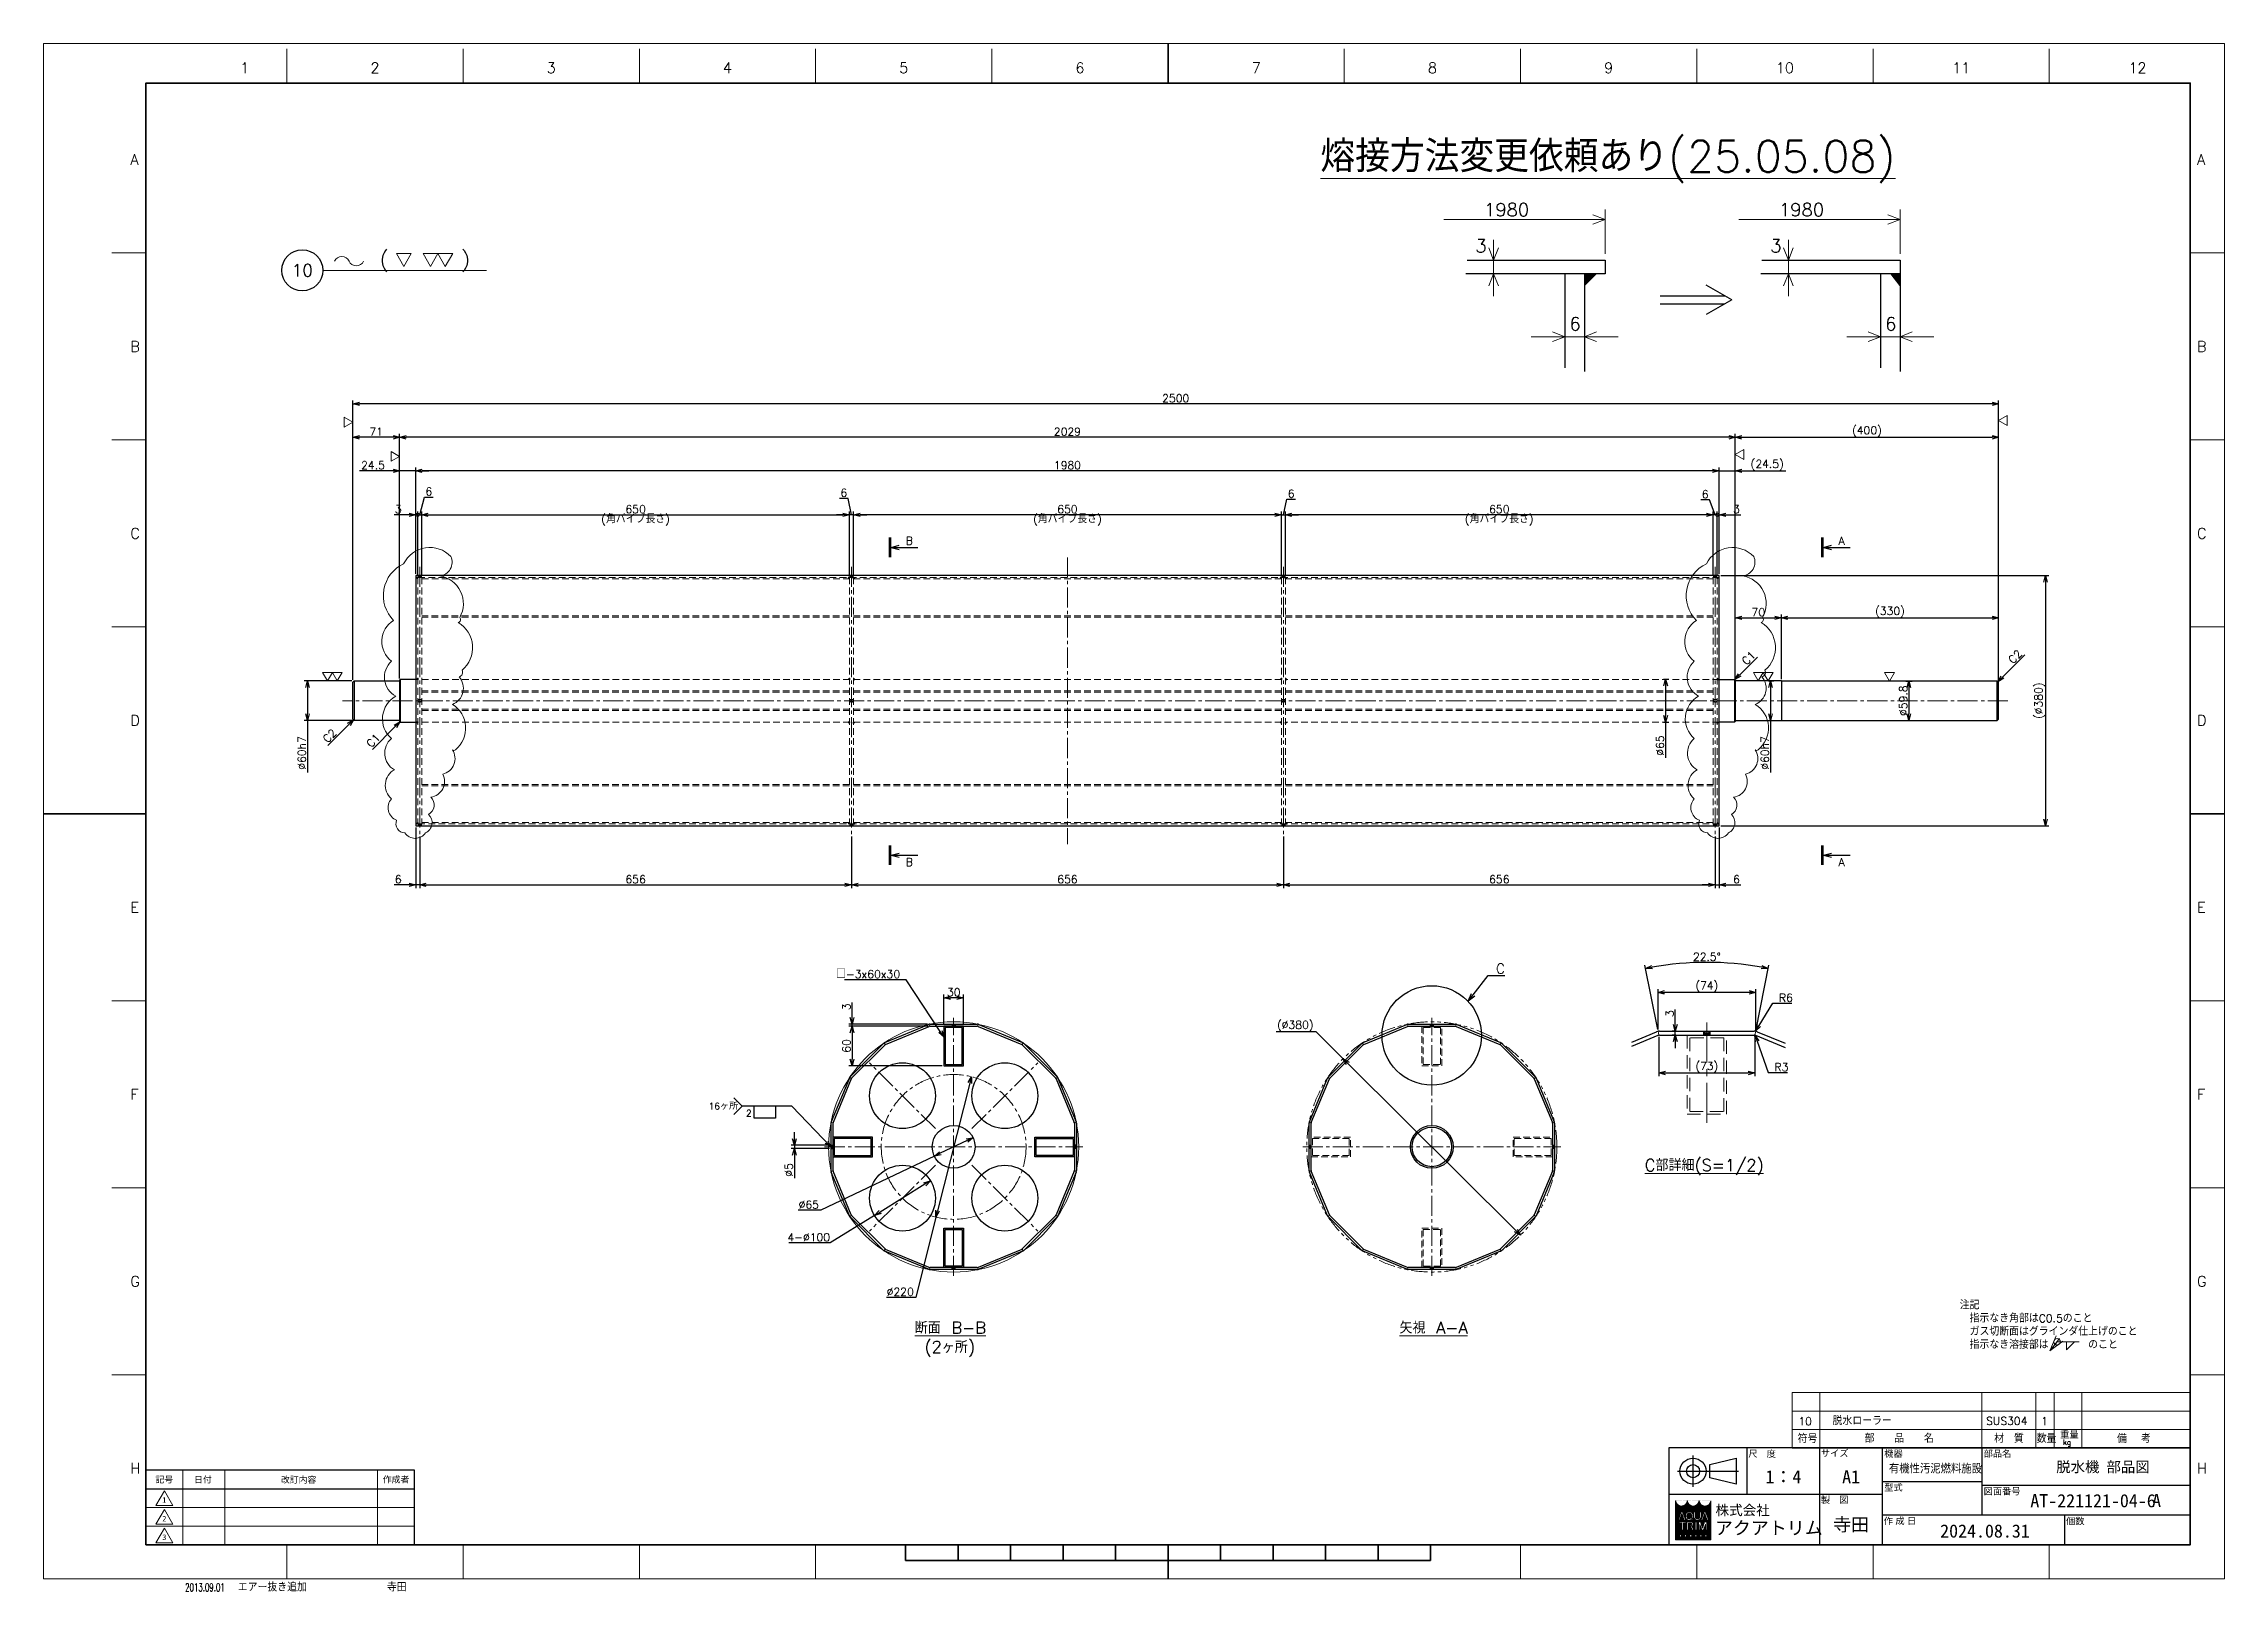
# Model space of a CAD drawing. Header units: millimetres. Extents: x 0 to 3313, y -19 to 2332.
import ezdxf
from ezdxf import colors
from ezdxf.entities.mleader import LeaderData, LeaderLine
from ezdxf.enums import TextEntityAlignment as Align
from ezdxf.math import Vec2, Vec3
from ezdxf.xclip import XClip

# ---------------------------------------------------------------- set-up
doc = ezdxf.new("R2010")
doc.units = ezdxf.units.MM
doc.header["$LTSCALE"] = 1.6
doc.header["$XCLIPFRAME"] = 0
doc.header["$PDMODE"] = 99
doc.header["$PDSIZE"] = 1
for name, pattern in [('CENTER2', [28.575, 19.05, -3.175, 3.175, -3.175]), ('HIDDEN', [9.525, 6.35, -3.175]), ('PHANTOM2', [31.75, 15.875, -3.175, 3.175, -3.175, 3.175, -3.175])]:
    doc.linetypes.add(name, pattern=pattern)
for name, color, linetype, lineweight in [('01_NORMAL', 7, 'Continuous', 25), ('02_SLIM', 4, 'Continuous', 13), ('04_HIDDEN', 2, 'HIDDEN', 13), ('05_CENTER', 4, 'CENTER2', 13), ('06_PHANTOM', 2, 'PHANTOM2', 13), ('07_TEXT', 3, 'Continuous', 13), ('08_DIM', 3, 'Continuous', 13), ('90_FRAME', 5, 'Continuous', 35)]:
    doc.layers.add(name, color=color, linetype=linetype, lineweight=lineweight)
doc.layers.add('10_DRAFT', color=8, linetype='Continuous', lineweight=0, plot=False)
doc.layers.add('91_BLANK', color=5, linetype='Continuous', lineweight=0, plot=False)
doc.styles.add('KSS_TXT', font='txt.shx', dxfattribs={"bigfont": 'extfont2.shx'})
doc.styles.add('MS_G', font='MS Gothic.ttf')
doc.styles.get("Standard").update_dxf_attribs({"font": 'txt.shx', "bigfont": 'extfont2.shx'})
doc.styles.add('表題用', font='MS PGothic.ttf')
doc.dimstyles.new('KSS_DIM', dxfattribs={"dimscale": 4, "dimtxt": 3, "dimasz": 2.5, "dimexe": 1.25, "dimexo": 0.625, "dimtad": 1, "dimdsep": 46, "dimtxsty": 'KSS_TXT', "dimblk": 'OPEN30', "dimcen": 0, "dimazin": 2, "dimtfac": 0.75, "dimtmove": 0, "dimatfit": 3, "dimldrblk": 'OPEN30', "dimfxl": 1.25, "dimtolj": 1, "dimarcsym": 0})
doc.dimstyles.new('KSS_DIM$3', dxfattribs={"dimscale": 4, "dimtxt": 3, "dimasz": 2.5, "dimexe": 1.25, "dimexo": 0.625, "dimtad": 1, "dimtih": 1, "dimtoh": 1, "dimdsep": 46, "dimtxsty": 'KSS_TXT', "dimblk": 'OPEN30', "dimcen": 0, "dimazin": 2, "dimtfac": 0.75, "dimtofl": 0, "dimtmove": 0, "dimatfit": 3, "dimldrblk": 'OPEN30', "dimfxl": 1.25, "dimtolj": 1, "dimarcsym": 0})

msp = doc.modelspace()

# ---------------------------------------------------------------- texts
at = {"layer": '07_TEXT', "style": 'KSS_TXT'}
msp.add_text('(     )', height=22.5, dxfattribs=at).set_placement((510.508, 1992.629))
at = {"layer": '07_TEXT', "ltscale": 2, "attachment_point": 1}
for s, width, heights, insert, char_height in [('1980', 86.10152, [37.612], (2188.16, 2089.467), 20), ('1980', 86.10152, [37.612], (2636.144, 2089.467), 20), ('3', 86.10152, [37.612], (2174.976, 2034.549), 20), ('3', 86.10152, [37.612], (2622.96, 2034.549), 20), ('6', 86.10152, [37.612], (2317.903, 1915.93), 20), ('6', 86.10152, [37.612], (2797.431, 1915.93), 20), ('注記\\P\u3000指示なき角部はC0.5のこと\\P\u3000ガス切断面はグラインダ仕上げのこと\\P\u3000指示なき溶接部は\u3000\u3000\u3000\u3000のこと', 288.71644, [0], (2910.803, 421.361), 12)]:
    msp.add_mtext_dynamic_manual_height_columns(s, width=width, gutter_width=15, heights=heights, dxfattribs=dict(at, insert=insert, char_height=char_height))
at = {"layer": '07_TEXT', "color": 1, "ltscale": 2, "insert": (3202.949, 128.739), "char_height": 20, "width": 53.72149, "attachment_point": 1, "style": 'MS_G'}
msp.add_mtext('A', dxfattribs=at)
at = {"layer": '08_DIM', "color": 1, "style": 'KSS_TXT'}
msp.add_text('%%U熔接方法変更依頼あり(25.05.08)', height=48, dxfattribs=at).set_placement((1939.588, 2136.479))
at = {"layer": '08_DIM', "style": 'KSS_TXT'}
for s, height, p in [('16ヶ所', 10, (1010.2, 712.691)), ('2', 10, (1066.924, 702.104)), ('%%uC部詳細(S=1/2)', 18, (2432.336, 619.179)), ('%%u断面 B-B', 18, (1323.368, 372.313)), ('%%u矢視 A-A', 18, (2059.728, 372.313)), ('(2ヶ所)', 18, (1338.144, 342.921))]:
    msp.add_text(s, height=height, dxfattribs=at).set_placement(p)
at = {"layer": '90_FRAME', "color": 0, "lineweight": 13, "style": 'KSS_TXT'}
for s, p in [('1', (305.507, 2282.158)), ('2', (503.368, 2282.158)), ('3', (771.102, 2282.158)), ('4', (1038.836, 2282.158)), ('5', (1306.569, 2282.158)), ('6', (1574.303, 2282.158)), ('7', (1842.036, 2282.158)), ('8', (2109.77, 2282.158)), ('9', (2377.504, 2282.158)), ('10', (2645.237, 2282.158)), ('11', (2912.971, 2282.158)), ('12', (3180.705, 2282.158))]:
    msp.add_text(s, height=16, dxfattribs=at).set_placement(p, align=Align.BOTTOM_CENTER)
for s, p in [('A', (131.829, 2155.685)), ('A', (3271.263, 2155.685)), ('B', (131.829, 1871.696)), ('B', (3271.263, 1871.696)), ('C', (131.829, 1587.707)), ('C', (3271.263, 1587.707)), ('D', (131.829, 1303.718)), ('D', (3271.263, 1303.718)), ('E', (131.829, 1019.729)), ('E', (3271.263, 1019.729)), ('F', (131.829, 735.74)), ('F', (3271.263, 735.74)), ('G', (131.829, 451.752)), ('G', (3271.263, 451.752)), ('H', (131.829, 167.763)), ('H', (3271.263, 167.763))]:
    msp.add_text(s, height=16, dxfattribs=at).set_placement(p, align=Align.MIDDLE_LEFT)
at = {"layer": '90_FRAME', "color": 3, "lineweight": 13}
for s, p in [('10', (2676.04, 239.191)), ('1', (3039.665, 239.392))]:
    msp.add_text(s, height=12, dxfattribs=at).set_placement(p, align=Align.MIDDLE_CENTER)
for s, height, p in [('脱水ローラー', 12, (2717.578, 233.5)), ('SUS304', 12, (2950.877, 233.659)), ('符号', 12, (2664.622, 206.328)), ('部\u3000\u3000品\u3000\u3000名', 12, (2766.351, 206.763)), ('材\u3000質', 12, (2963.106, 206.619)), ('数量', 12, (3027.679, 206.529)), ('重量', 10, (3063.355, 213.073)), ('kg', 8, (3067.775, 203.288)), ('備  考', 12, (3149.73, 206.328)), ('エアー抜き追加', 12, (294.935, -19.199)), ('寺田', 12, (521.481, -19.199))]:
    msp.add_text(s, height=height, dxfattribs=at).set_placement(p)
at = {"layer": '90_FRAME', "color": 0, "style": '表題用'}
for s, p in [('尺\u3000度', (2589.55, 189.845)), ('サイズ', (2699.864, 190.591)), ('機器', (2796.103, 190.01)), ('部品名', (2947.15, 190.01)), ('型式', (2796.103, 138.596)), ('図面番号', (2947.15, 132.939)), ('製\u3000図', (2699.864, 119.876)), ('作 成 日', (2795.412, 87.801)), ('個数', (3072.302, 87.525))]:
    msp.add_text(s, height=10, dxfattribs=at).set_placement(p, align=Align.MIDDLE_LEFT)
at = {"layer": '90_FRAME', "color": 0, "style": 'MS_G', "width": 0.9}
msp.add_text('有機性汚泥燃料施設', height=12.8, dxfattribs=at).set_placement((2803.147, 161.284))
at = {"layer": '90_FRAME', "color": 0, "style": 'MS_G'}
for s, height, p in [('脱水機 部品図', 16, (3057.459, 161.858)), ('AT-221121-04-6', 20, (3018.011, 108.514)), ('2024.08.31', 20, (2881.056, 62.479))]:
    msp.add_text(s, height=height, dxfattribs=at).set_placement(p)
at = {"layer": '90_FRAME', "color": 0, "style": '表題用'}
for s, p in [('記号', (183.384, 150.616)), ('日付', (242.01, 150.616)), ('作成者', (535.384, 150.616))]:
    msp.add_text(s, height=9.6, dxfattribs=at).set_placement(p, align=Align.MIDDLE_CENTER)
at = {"layer": '90_FRAME', "color": 0}
for s, height, style, p in [('改訂内容', 9.6, '表題用', (387.384, 150.616)), ('A1', 20, 'MS_G', (2745.727, 154.859))]:
    msp.add_text(s, height=height, dxfattribs=dict(at, style=style)).set_placement(p, align=Align.MIDDLE)
at = {"layer": '90_FRAME', "color": 0, "lineweight": 13, "style": 'MS_G'}
for s, p in [('1', (183.384, 119.502)), ('3', (183.384, 62.93)), ('2', (183.384, 91.216))]:
    msp.add_text(s, height=8.486, dxfattribs=at).set_placement(p, align=Align.MIDDLE)
at = {"layer": '90_FRAME', "color": 4, "style": 'MS_G'}
msp.add_text('株式会社', height=15.1215, dxfattribs=at).set_placement((2581.023, 104.113), align=Align.MIDDLE_CENTER)
msp.add_text('アクアトリム', height=20, dxfattribs=at).set_placement((2538.937, 67.181))
at = {"layer": '90_FRAME', "color": 3, "lineweight": 13, "width": 0.65}
msp.add_text('2013.09.01', height=12, dxfattribs=at).set_placement((214.968, -19.199))
at = {"layer": '90_FRAME', "color": 0, "style": 'MS_G'}
for tag, p in [('1：4', (2642.913, 154.859)), ('寺田', (2745.727, 82.73))]:
    msp.add_attdef(tag, text='', height=20, dxfattribs=at).set_placement(p, align=Align.MIDDLE)

# ---------------------------------------------------------------- blocks, each defined once
blk = doc.blocks.new('Weld-line')
blk.add_line((0, 0), (1, 0))
blk = doc.blocks.new('Weld10-s5')
blk.add_circle((0, 0), 2)
blk = doc.blocks.new('Weld10-a1')
for p, q in [((5, 0), (0, 5)), ((0, 5), (0, 0)), ((0, 0), (5, 0))]:
    blk.add_line(p, q)
at = {"width": 0.9}
blk.add_attdef('S', text='', height=2.8, dxfattribs=at).set_placement((-2, 1), align=Align.RIGHT)
blk.add_attdef('L', (8, 1), '', height=2.8, dxfattribs=at)
blk = doc.blocks.new('_Open30')
at = {"color": 0, "linetype": 'ByBlock', "lineweight": -2}
for p, q in [((-1, 0.27), (0, 0)), ((0, 0), (-1, -0.27)), ((0, 0), (-1, 0))]:
    blk.add_line(p, q, dxfattribs=at)
blk = doc.blocks.new('AM_BALLOON1')
at = {"transparency": 16777216}
blk.add_circle((0, 0), 5, dxfattribs=at)
blk.add_attdef('B_NUMBER', text='', height=3, dxfattribs=at).set_placement((0, 0), align=Align.MIDDLE_CENTER)
blk = doc.blocks.new('_OPEN')
at = {"color": 0, "linetype": 'ByBlock'}
for p, q in [((-1, 0.17), (0, 0)), ((0, 0), (-1, -0.17)), ((0, 0), (-1, 0))]:
    blk.add_line(p, q, dxfattribs=at)
blk = doc.blocks.new('*D147')
at = {"layer": '08_DIM', "color": 0, "lineweight": -2, "transparency": 16777216}
for p, q in [((1338.7, 599.1), (1270.7, 557)), ((1262.2, 551.7), (1194.8, 510)), ((1194.8, 510), (1132.3, 510))]:
    blk.add_line(p, q, dxfattribs=at)
at = {"layer": 'Defpoints', "color": 0, "transparency": 16777216}
for p in [(1347.2, 604.4), (1262.2, 551.7)]:
    blk.add_point(p, dxfattribs=at)
at = {"layer": '08_DIM', "color": 0, "lineweight": -2, "transparency": 16777216, "xscale": 10, "yscale": 10, "zscale": 10}
for p, rotation in [((1347.2, 604.4), 31.77110340526625), ((1262.2, 551.7), 211.7711034052662)]:
    blk.add_blockref('_Open30', p, dxfattribs=dict(at, rotation=rotation))
at = {"layer": '08_DIM', "color": 0, "transparency": 16777216, "insert": (1162.3, 518.5), "char_height": 12, "attachment_point": 5, "style": 'KSS_TXT'}
blk.add_mtext('\\A1;4-%%C100', dxfattribs=at)
blk = doc.blocks.new('A$C478F6F38_1_1')
at = {"color": 0}
for points in [[(15, 0), (-15, 0), (-15, -60), (15, -60)], [(13, -2), (-13, -2), (-13, -58), (13, -58)]]:
    blk.add_lwpolyline(points, close=True, dxfattribs=at)
blk = doc.blocks.new('*D148')
at = {"layer": '08_DIM', "color": 0, "lineweight": -2, "transparency": 16777216}
for p, q in [((1406.9, 752.8), (1358, 558.9)), ((1355.6, 549.2), (1324.8, 427.2)), ((1324.8, 427.2), (1280.3, 427.2))]:
    blk.add_line(p, q, dxfattribs=at)
at = {"layer": 'Defpoints', "color": 0, "transparency": 16777216}
for p in [(1409.4, 762.5), (1355.6, 549.2)]:
    blk.add_point(p, dxfattribs=at)
at = {"layer": '08_DIM', "color": 0, "lineweight": -2, "transparency": 16777216, "xscale": 10, "yscale": 10, "zscale": 10}
for p, rotation in [((1409.4, 762.5), 75.84600779449042), ((1355.6, 549.2), 255.8460077944904)]:
    blk.add_blockref('_Open30', p, dxfattribs=dict(at, rotation=rotation))
at = {"layer": '08_DIM', "color": 0, "transparency": 16777216, "insert": (1301.3, 435.7), "char_height": 12, "attachment_point": 5, "style": 'KSS_TXT'}
blk.add_mtext('\\A1;%%C220', dxfattribs=at)
blk = doc.blocks.new('*D149')
at = {"layer": '08_DIM', "color": 0, "lineweight": -2, "transparency": 16777216}
for p, q in [((1228.1, 852.2), (1228.1, 875.2)), ((1342.9, 842.2), (1223.1, 842.2)), ((1343.5, 839.2), (1223.1, 839.2)), ((1228.1, 839.2), (1228.1, 842.2)), ((1228.1, 829.2), (1228.1, 819.2))]:
    blk.add_line(p, q, dxfattribs=at)
at = {"layer": 'Defpoints', "color": 0, "transparency": 16777216}
for p in [(1228.1, 842.2), (1345.4, 842.2), (1346, 839.2)]:
    blk.add_point(p, dxfattribs=at)
at = {"layer": '08_DIM', "color": 0, "lineweight": -2, "transparency": 16777216, "xscale": 10, "yscale": 10, "zscale": 10}
for p, rotation in [((1228.1, 842.2), 270), ((1228.1, 839.2), 90)]:
    blk.add_blockref('_Open30', p, dxfattribs=dict(at, rotation=rotation))
at = {"layer": '08_DIM', "color": 0, "transparency": 16777216, "insert": (1219.6, 868.7), "char_height": 12, "attachment_point": 5, "rotation": 90, "style": 'KSS_TXT'}
blk.add_mtext('\\A1;3', dxfattribs=at)
blk = doc.blocks.new('*D150')
at = {"layer": '08_DIM', "color": 0, "lineweight": -2, "transparency": 16777216}
for p, q in [((1343.5, 839.2), (1223.1, 839.2)), ((1228.1, 829.2), (1228.1, 789.2)), ((1365, 779.2), (1223.1, 779.2))]:
    blk.add_line(p, q, dxfattribs=at)
at = {"layer": 'Defpoints', "color": 0, "transparency": 16777216}
for p in [(1346, 839.2), (1228.1, 779.2), (1367.5, 779.2)]:
    blk.add_point(p, dxfattribs=at)
at = {"layer": '08_DIM', "color": 0, "lineweight": -2, "transparency": 16777216, "xscale": 10, "yscale": 10, "zscale": 10}
for p, rotation in [((1228.1, 839.2), 90), ((1228.1, 779.2), 270)]:
    blk.add_blockref('_Open30', p, dxfattribs=dict(at, rotation=rotation))
at = {"layer": '08_DIM', "color": 0, "transparency": 16777216, "insert": (1219.6, 809.2), "char_height": 12, "attachment_point": 5, "rotation": 90, "style": 'KSS_TXT'}
blk.add_mtext('\\A1;60', dxfattribs=at)
blk = doc.blocks.new('*D151')
at = {"layer": '08_DIM', "color": 0, "lineweight": -2, "transparency": 16777216}
for p, q in [((1367.5, 841.7), (1367.5, 887.3)), ((1387.5, 882.3), (1377.5, 882.3)), ((1397.5, 841.7), (1397.5, 887.3))]:
    blk.add_line(p, q, dxfattribs=at)
at = {"layer": 'Defpoints', "color": 0, "transparency": 16777216}
for p in [(1367.5, 882.3), (1367.5, 839.2), (1397.5, 839.2)]:
    blk.add_point(p, dxfattribs=at)
at = {"layer": '08_DIM', "color": 0, "lineweight": -2, "transparency": 16777216, "xscale": 10, "yscale": 10, "zscale": 10, "rotation": 180}
blk.add_blockref('_Open30', (1367.5, 882.3), dxfattribs=at)
at = {"layer": '08_DIM', "color": 0, "lineweight": -2, "transparency": 16777216, "xscale": 10, "yscale": 10, "zscale": 10}
blk.add_blockref('_Open30', (1397.5, 882.3), dxfattribs=at)
at = {"layer": '08_DIM', "color": 0, "transparency": 16777216, "insert": (1382.5, 890.8), "char_height": 12, "attachment_point": 5, "style": 'KSS_TXT'}
blk.add_mtext('\\A1;30', dxfattribs=at)
blk = doc.blocks.new('*D152')
at = {"layer": '08_DIM', "color": 0, "lineweight": -2, "transparency": 16777216}
for p, q in [((1932.9, 830.8), (1872.4, 830.8)), ((1974.1, 789.8), (1932.9, 830.8)), ((2236.4, 528.9), (1981.2, 782.8))]:
    blk.add_line(p, q, dxfattribs=at)
at = {"layer": 'Defpoints', "color": 0, "transparency": 16777216}
for p in [(1974.1, 789.8), (2243.5, 521.9)]:
    blk.add_point(p, dxfattribs=at)
at = {"layer": '08_DIM', "color": 0, "lineweight": -2, "transparency": 16777216, "xscale": 10, "yscale": 10, "zscale": 10}
for p, rotation in [((1974.1, 789.8), 135.1559652999637), ((2243.5, 521.9), 315.1559652999637)]:
    blk.add_blockref('_Open30', p, dxfattribs=dict(at, rotation=rotation))
at = {"layer": '08_DIM', "color": 0, "transparency": 16777216, "insert": (1901.4, 839.3), "char_height": 12, "attachment_point": 5, "style": 'KSS_TXT'}
blk.add_mtext('\\A1;(%%C380)', dxfattribs=at)
blk = doc.blocks.new('*D153')
at = {"layer": '08_DIM', "color": 0, "lineweight": -2, "transparency": 16777216}
for p, q in [((1140.5, 668.3), (1140.5, 678.3)), ((1193.6, 658.3), (1135.5, 658.3)), ((1193.6, 653.3), (1135.5, 653.3)), ((1140.5, 658.3), (1140.5, 653.3)), ((1140.5, 643.3), (1140.5, 608.3))]:
    blk.add_line(p, q, dxfattribs=at)
at = {"layer": 'Defpoints', "color": 0, "transparency": 16777216}
for p in [(1140.5, 653.3), (1196.1, 658.3), (1196.1, 653.3)]:
    blk.add_point(p, dxfattribs=at)
at = {"layer": '08_DIM', "color": 0, "lineweight": -2, "transparency": 16777216, "xscale": 10, "yscale": 10, "zscale": 10}
for p, rotation in [((1140.5, 658.3), 270), ((1140.5, 653.3), 90)]:
    blk.add_blockref('_Open30', p, dxfattribs=dict(at, rotation=rotation))
at = {"layer": '08_DIM', "color": 0, "transparency": 16777216, "insert": (1132, 620.8), "char_height": 12, "attachment_point": 5, "rotation": 90, "style": 'KSS_TXT'}
blk.add_mtext('\\A1;%%C5', dxfattribs=at)
blk = doc.blocks.new('A$C67F20274_1_1')
h = blk.add_hatch(color=3)
h.dxf.hatch_style = 1
h.paths.add_polyline_path([(0, -2), (0, 0), (-2, 0)])
at = {"color": 3}
blk.add_lwpolyline([(0, 0), (-2, 0), (-2, 0), (0, -2)], close=True, dxfattribs=at)
blk = doc.blocks.new('*D154')
at = {"layer": '08_DIM', "color": 0, "lineweight": -2, "transparency": 16777216}
for p, q in [((2620.2, 1363.6), (2628.3, 1363.6)), ((2623.3, 1353.6), (2623.3, 1313.6)), ((2620.2, 1303.6), (2628.3, 1303.6)), ((2623.3, 1303.6), (2623.3, 1224.7))]:
    blk.add_line(p, q, dxfattribs=at)
at = {"layer": 'Defpoints', "color": 0, "transparency": 16777216}
for p in [(2617.7, 1363.6), (2617.7, 1303.6), (2623.3, 1303.6)]:
    blk.add_point(p, dxfattribs=at)
at = {"layer": '08_DIM', "color": 0, "lineweight": -2, "transparency": 16777216, "xscale": 10, "yscale": 10, "zscale": 10}
for p, rotation in [((2623.3, 1363.6), 90), ((2623.3, 1303.6), 270)]:
    blk.add_blockref('_Open30', p, dxfattribs=dict(at, rotation=rotation))
at = {"layer": '08_DIM', "color": 0, "transparency": 16777216, "insert": (2614.8, 1254.2), "char_height": 12, "attachment_point": 5, "rotation": 90, "style": 'KSS_TXT'}
blk.add_mtext('\\A1;%%C60h7', dxfattribs=at)
blk = doc.blocks.new('*D155')
at = {"layer": '08_DIM', "color": 0, "lineweight": -2, "transparency": 16777216}
for p, q in [((540.8, 1367.6), (540.8, 1738.8)), ((2559.8, 1733.8), (550.8, 1733.8)), ((2569.8, 1367.6), (2569.8, 1738.8))]:
    blk.add_line(p, q, dxfattribs=at)
at = {"layer": 'Defpoints', "color": 0, "transparency": 16777216}
for p in [(540.8, 1733.8), (540.8, 1365.1), (2569.8, 1365.1)]:
    blk.add_point(p, dxfattribs=at)
at = {"layer": '08_DIM', "color": 0, "lineweight": -2, "transparency": 16777216, "xscale": 10, "yscale": 10, "zscale": 10, "rotation": 180}
blk.add_blockref('_Open30', (540.8, 1733.8), dxfattribs=at)
at = {"layer": '08_DIM', "color": 0, "lineweight": -2, "transparency": 16777216, "xscale": 10, "yscale": 10, "zscale": 10}
blk.add_blockref('_Open30', (2569.8, 1733.8), dxfattribs=at)
at = {"layer": '08_DIM', "color": 0, "transparency": 16777216, "insert": (1555.3, 1742.3), "char_height": 12, "attachment_point": 5, "style": 'KSS_TXT'}
blk.add_mtext('\\A1;2029', dxfattribs=at)
blk = doc.blocks.new('*D156')
at = {"layer": '08_DIM', "color": 0, "lineweight": -2, "transparency": 16777216}
for p, q in [((2460.7, 1366.1), (2469, 1366.1)), ((2464, 1356.1), (2464, 1311.1)), ((2460.7, 1301.1), (2469, 1301.1)), ((2464, 1301.1), (2464, 1246.9))]:
    blk.add_line(p, q, dxfattribs=at)
at = {"layer": 'Defpoints', "color": 0, "transparency": 16777216}
for p in [(2458.2, 1366.1), (2464, 1366.1), (2458.2, 1301.1)]:
    blk.add_point(p, dxfattribs=at)
at = {"layer": '08_DIM', "color": 0, "lineweight": -2, "transparency": 16777216, "xscale": 10, "yscale": 10, "zscale": 10}
for p, rotation in [((2464, 1366.1), 90), ((2464, 1301.1), 270)]:
    blk.add_blockref('_Open30', p, dxfattribs=dict(at, rotation=rotation))
at = {"layer": '08_DIM', "color": 0, "transparency": 16777216, "insert": (2455.5, 1265.4), "char_height": 12, "attachment_point": 5, "rotation": 90, "style": 'KSS_TXT'}
blk.add_mtext('\\A1;%%C65', dxfattribs=at)
blk = doc.blocks.new('*D157')
at = {"layer": '08_DIM', "color": 0, "lineweight": -2, "transparency": 16777216}
for p, q in [((2569.8, 1367.6), (2569.8, 1738.8)), ((2579.8, 1733.8), (2959.8, 1733.8)), ((2969.8, 1364), (2969.8, 1738.8))]:
    blk.add_line(p, q, dxfattribs=at)
at = {"layer": 'Defpoints', "color": 0, "transparency": 16777216}
for p in [(2969.8, 1733.8), (2569.8, 1365.1), (2969.8, 1361.5)]:
    blk.add_point(p, dxfattribs=at)
at = {"layer": '08_DIM', "color": 0, "lineweight": -2, "transparency": 16777216, "xscale": 10, "yscale": 10, "zscale": 10, "rotation": 180}
blk.add_blockref('_Open30', (2569.8, 1733.8), dxfattribs=at)
at = {"layer": '08_DIM', "color": 0, "lineweight": -2, "transparency": 16777216, "xscale": 10, "yscale": 10, "zscale": 10}
blk.add_blockref('_Open30', (2969.8, 1733.8), dxfattribs=at)
at = {"layer": '08_DIM', "color": 0, "transparency": 16777216, "insert": (2769.8, 1742.3), "char_height": 12, "attachment_point": 5, "style": 'KSS_TXT'}
blk.add_mtext('\\A1;(400)', dxfattribs=at)
blk = doc.blocks.new('*D158')
at = {"layer": '08_DIM', "color": 0, "lineweight": -2, "transparency": 16777216}
for p, q in [((469.8, 1365.1), (469.8, 1789.5)), ((2969.8, 1364), (2969.8, 1789.5)), ((2959.8, 1784.5), (479.8, 1784.5))]:
    blk.add_line(p, q, dxfattribs=at)
at = {"layer": 'Defpoints', "color": 0, "transparency": 16777216}
for p in [(469.8, 1784.5), (469.8, 1362.6), (2969.8, 1361.5)]:
    blk.add_point(p, dxfattribs=at)
at = {"layer": '08_DIM', "color": 0, "lineweight": -2, "transparency": 16777216, "xscale": 10, "yscale": 10, "zscale": 10, "rotation": 180}
blk.add_blockref('_Open30', (469.8, 1784.5), dxfattribs=at)
at = {"layer": '08_DIM', "color": 0, "lineweight": -2, "transparency": 16777216, "xscale": 10, "yscale": 10, "zscale": 10}
blk.add_blockref('_Open30', (2969.8, 1784.5), dxfattribs=at)
at = {"layer": '08_DIM', "color": 0, "transparency": 16777216, "insert": (1719.8, 1793), "char_height": 12, "attachment_point": 5, "style": 'KSS_TXT'}
blk.add_mtext('\\A1;2500', dxfattribs=at)
blk = doc.blocks.new('_DotSmall')
at = {"color": 0, "linetype": 'ByBlock', "const_width": 0.5}
blk.add_lwpolyline([(-0.0625, 0, 1), (0.0625, 0, 1)], format="xyb", close=True, dxfattribs=at)
blk = doc.blocks.new('*D159')
at = {"layer": '08_DIM', "color": 0, "lineweight": -2, "transparency": 16777216}
for p, q in [((2542.3, 1616), (2532.3, 1616)), ((2542.3, 1523.1), (2542.3, 1621)), ((2542.3, 1616), (2545.3, 1616)), ((2545.3, 1526.1), (2545.3, 1621)), ((2555.3, 1616), (2578.3, 1616))]:
    blk.add_line(p, q, dxfattribs=at)
at = {"layer": 'Defpoints', "color": 0, "transparency": 16777216}
for p in [(2545.3, 1616), (2542.3, 1520.6), (2545.3, 1523.6)]:
    blk.add_point(p, dxfattribs=at)
at = {"layer": '08_DIM', "color": 0, "lineweight": -2, "transparency": 16777216, "xscale": 10, "yscale": 10, "zscale": 10}
blk.add_blockref('_DotSmall', (2542.3, 1616), dxfattribs=at)
at = {"layer": '08_DIM', "color": 0, "lineweight": -2, "transparency": 16777216, "xscale": 10, "yscale": 10, "zscale": 10, "rotation": 180}
blk.add_blockref('_Open30', (2545.3, 1616), dxfattribs=at)
at = {"layer": '08_DIM', "color": 0, "transparency": 16777216, "insert": (2571.8, 1624.5), "char_height": 12, "attachment_point": 5, "style": 'KSS_TXT'}
blk.add_mtext('\\A1;3', dxfattribs=at)
blk = doc.blocks.new('*D160')
at = {"layer": '08_DIM', "color": 0, "lineweight": -2, "transparency": 16777216}
for p, q in [((565.3, 1526.1), (565.3, 1687.8)), ((2535.3, 1682.8), (575.3, 1682.8)), ((2545.3, 1526.1), (2545.3, 1687.8))]:
    blk.add_line(p, q, dxfattribs=at)
at = {"layer": 'Defpoints', "color": 0, "transparency": 16777216}
for p in [(565.3, 1682.8), (565.3, 1523.6), (2545.3, 1523.6)]:
    blk.add_point(p, dxfattribs=at)
at = {"layer": '08_DIM', "color": 0, "lineweight": -2, "transparency": 16777216, "xscale": 10, "yscale": 10, "zscale": 10, "rotation": 180}
blk.add_blockref('_Open30', (565.3, 1682.8), dxfattribs=at)
at = {"layer": '08_DIM', "color": 0, "lineweight": -2, "transparency": 16777216, "xscale": 10, "yscale": 10, "zscale": 10}
blk.add_blockref('_Open30', (2545.3, 1682.8), dxfattribs=at)
at = {"layer": '08_DIM', "color": 0, "transparency": 16777216, "insert": (1555.3, 1691.3), "char_height": 12, "attachment_point": 5, "style": 'KSS_TXT'}
blk.add_mtext('\\A1;1980', dxfattribs=at)
blk = doc.blocks.new('*D161')
at = {"layer": '08_DIM', "color": 0, "lineweight": -2, "transparency": 16777216}
for p, q in [((2530.5, 1638.8), (2517.5, 1638.8)), ((2539.3, 1616), (2530.5, 1638.8)), ((2526.3, 1616), (2516.3, 1616)), ((2536.3, 1523.1), (2536.3, 1621)), ((2542.3, 1616), (2536.3, 1616)), ((2542.3, 1616), (2536.3, 1616)), ((2542.3, 1523.1), (2542.3, 1621)), ((2542.3, 1616), (2552.3, 1616))]:
    blk.add_line(p, q, dxfattribs=at)
at = {"layer": 'Defpoints', "color": 0, "transparency": 16777216}
for p in [(2536.3, 1616), (2536.3, 1520.6), (2542.3, 1520.6)]:
    blk.add_point(p, dxfattribs=at)
at = {"layer": '08_DIM', "color": 0, "lineweight": -2, "transparency": 16777216, "xscale": 10, "yscale": 10, "zscale": 10}
blk.add_blockref('_Open30', (2536.3, 1616), dxfattribs=at)
at = {"layer": '08_DIM', "color": 0, "lineweight": -2, "transparency": 16777216, "xscale": 10, "yscale": 10, "zscale": 10, "rotation": 180}
blk.add_blockref('_DotSmall', (2542.3, 1616), dxfattribs=at)
at = {"layer": '08_DIM', "color": 0, "transparency": 16777216, "insert": (2524, 1647.3), "char_height": 12, "attachment_point": 5, "style": 'KSS_TXT'}
blk.add_mtext('\\A1;6', dxfattribs=at)
blk = doc.blocks.new('*D162')
at = {"layer": '08_DIM', "color": 0, "lineweight": -2, "transparency": 16777216}
for p, q in [((555.3, 1616), (532.3, 1616)), ((565.3, 1526.1), (565.3, 1621)), ((568.3, 1616), (565.3, 1616)), ((568.3, 1523.1), (568.3, 1621)), ((568.3, 1616), (578.3, 1616))]:
    blk.add_line(p, q, dxfattribs=at)
at = {"layer": 'Defpoints', "color": 0, "transparency": 16777216}
for p in [(565.3, 1616), (565.3, 1523.6), (568.3, 1520.6)]:
    blk.add_point(p, dxfattribs=at)
at = {"layer": '08_DIM', "color": 0, "lineweight": -2, "transparency": 16777216, "xscale": 10, "yscale": 10, "zscale": 10}
blk.add_blockref('_Open30', (565.3, 1616), dxfattribs=at)
at = {"layer": '08_DIM', "color": 0, "lineweight": -2, "transparency": 16777216, "xscale": 10, "yscale": 10, "zscale": 10, "rotation": 180}
blk.add_blockref('_DotSmall', (568.3, 1616), dxfattribs=at)
at = {"layer": '08_DIM', "color": 0, "transparency": 16777216, "insert": (538.8, 1624.5), "char_height": 12, "attachment_point": 5, "style": 'KSS_TXT'}
blk.add_mtext('\\A1;3', dxfattribs=at)
blk = doc.blocks.new('*D163')
at = {"layer": '08_DIM', "color": 0, "lineweight": -2, "transparency": 16777216}
for p, q in [((468.3, 1363.6), (395.8, 1363.6)), ((400.8, 1353.6), (400.8, 1313.6)), ((468.3, 1303.6), (395.8, 1303.6)), ((400.8, 1303.6), (400.8, 1224.7))]:
    blk.add_line(p, q, dxfattribs=at)
at = {"layer": 'Defpoints', "color": 0, "transparency": 16777216}
for p in [(400.8, 1363.6), (470.8, 1363.6), (470.8, 1303.6)]:
    blk.add_point(p, dxfattribs=at)
at = {"layer": '08_DIM', "color": 0, "lineweight": -2, "transparency": 16777216, "xscale": 10, "yscale": 10, "zscale": 10}
for p, rotation in [((400.8, 1363.6), 90), ((400.8, 1303.6), 270)]:
    blk.add_blockref('_Open30', p, dxfattribs=dict(at, rotation=rotation))
at = {"layer": '08_DIM', "color": 0, "transparency": 16777216, "insert": (392.3, 1254.2), "char_height": 12, "attachment_point": 5, "rotation": 90, "style": 'KSS_TXT'}
blk.add_mtext('\\A1;%%C60h7', dxfattribs=at)
blk = doc.blocks.new('*D164')
at = {"layer": '08_DIM', "color": 0, "lineweight": -2, "transparency": 16777216}
for p, q in [((469.8, 1365.1), (469.8, 1738.8)), ((530.8, 1733.8), (479.8, 1733.8)), ((540.8, 1367.6), (540.8, 1738.8))]:
    blk.add_line(p, q, dxfattribs=at)
at = {"layer": 'Defpoints', "color": 0, "transparency": 16777216}
for p in [(469.8, 1733.8), (469.8, 1362.6), (540.8, 1365.1)]:
    blk.add_point(p, dxfattribs=at)
at = {"layer": '08_DIM', "color": 0, "lineweight": -2, "transparency": 16777216, "xscale": 10, "yscale": 10, "zscale": 10, "rotation": 180}
blk.add_blockref('_Open30', (469.8, 1733.8), dxfattribs=at)
at = {"layer": '08_DIM', "color": 0, "lineweight": -2, "transparency": 16777216, "xscale": 10, "yscale": 10, "zscale": 10}
blk.add_blockref('_Open30', (540.8, 1733.8), dxfattribs=at)
at = {"layer": '08_DIM', "color": 0, "transparency": 16777216, "insert": (505.3, 1742.3), "char_height": 12, "attachment_point": 5, "style": 'KSS_TXT'}
blk.add_mtext('\\A1;71', dxfattribs=at)
blk = doc.blocks.new('*D165')
at = {"layer": '08_DIM', "color": 0, "lineweight": -2, "transparency": 16777216}
for p, q in [((571.3, 1616), (578.8, 1642.9)), ((578.8, 1642.9), (591.8, 1642.9)), ((568.3, 1616), (558.3, 1616)), ((568.3, 1523.1), (568.3, 1621)), ((568.3, 1616), (574.3, 1616)), ((568.3, 1616), (574.3, 1616)), ((574.3, 1523.1), (574.3, 1621)), ((584.3, 1616), (594.3, 1616))]:
    blk.add_line(p, q, dxfattribs=at)
at = {"layer": 'Defpoints', "color": 0, "transparency": 16777216}
for p in [(574.3, 1616), (568.3, 1520.6), (574.3, 1520.6)]:
    blk.add_point(p, dxfattribs=at)
at = {"layer": '08_DIM', "color": 0, "lineweight": -2, "transparency": 16777216, "xscale": 10, "yscale": 10, "zscale": 10}
blk.add_blockref('_DotSmall', (568.3, 1616), dxfattribs=at)
at = {"layer": '08_DIM', "color": 0, "lineweight": -2, "transparency": 16777216, "xscale": 10, "yscale": 10, "zscale": 10, "rotation": 180}
blk.add_blockref('_Open30', (574.3, 1616), dxfattribs=at)
at = {"layer": '08_DIM', "color": 0, "transparency": 16777216, "insert": (585.3, 1651.4), "char_height": 12, "attachment_point": 5, "style": 'KSS_TXT'}
blk.add_mtext('\\A1;6', dxfattribs=at)
blk = doc.blocks.new('*D166')
at = {"layer": '08_DIM', "color": 0, "lineweight": -2, "transparency": 16777216}
for p, q in [((1883.3, 1616), (1888.7, 1639.5)), ((1888.7, 1639.5), (1901.7, 1639.5)), ((1870.3, 1616), (1860.3, 1616)), ((1880.3, 1523.1), (1880.3, 1621)), ((1880.3, 1616), (1886.3, 1616)), ((1880.3, 1616), (1886.3, 1616)), ((1886.3, 1523.1), (1886.3, 1621)), ((1896.3, 1616), (1906.3, 1616))]:
    blk.add_line(p, q, dxfattribs=at)
at = {"layer": 'Defpoints', "color": 0, "transparency": 16777216}
for p in [(1886.3, 1616), (1880.3, 1520.6), (1886.3, 1520.6)]:
    blk.add_point(p, dxfattribs=at)
at = {"layer": '08_DIM', "color": 0, "lineweight": -2, "transparency": 16777216, "xscale": 10, "yscale": 10, "zscale": 10}
blk.add_blockref('_Open30', (1880.3, 1616), dxfattribs=at)
at = {"layer": '08_DIM', "color": 0, "lineweight": -2, "transparency": 16777216, "xscale": 10, "yscale": 10, "zscale": 10, "rotation": 180}
blk.add_blockref('_Open30', (1886.3, 1616), dxfattribs=at)
at = {"layer": '08_DIM', "color": 0, "transparency": 16777216, "insert": (1895.2, 1648), "char_height": 12, "attachment_point": 5, "style": 'KSS_TXT'}
blk.add_mtext('\\A1;6', dxfattribs=at)
blk = doc.blocks.new('*D167')
at = {"layer": '08_DIM', "color": 0, "lineweight": -2, "transparency": 16777216}
for p, q in [((2547.8, 1523.6), (3046, 1523.6)), ((3041, 1513.6), (3041, 1153.6)), ((2547.8, 1143.6), (3046, 1143.6))]:
    blk.add_line(p, q, dxfattribs=at)
at = {"layer": 'Defpoints', "color": 0, "transparency": 16777216}
for p in [(2545.3, 1523.6), (2545.3, 1143.6), (3041, 1143.6)]:
    blk.add_point(p, dxfattribs=at)
at = {"layer": '08_DIM', "color": 0, "lineweight": -2, "transparency": 16777216, "xscale": 10, "yscale": 10, "zscale": 10}
for p, rotation in [((3041, 1523.6), 90), ((3041, 1143.6), 270)]:
    blk.add_blockref('_Open30', p, dxfattribs=dict(at, rotation=rotation))
at = {"layer": '08_DIM', "color": 0, "transparency": 16777216, "insert": (3032.5, 1333.6), "char_height": 12, "attachment_point": 5, "rotation": 90, "style": 'KSS_TXT'}
blk.add_mtext('\\A1;(%%C380)', dxfattribs=at)
blk = doc.blocks.new('*D168')
at = {"layer": '08_DIM', "color": 0, "lineweight": -2, "transparency": 16777216}
for p, q in [((2569.8, 1367.6), (2569.8, 1464.5)), ((2579.8, 1459.5), (2629.8, 1459.5)), ((2639.8, 1366.1), (2639.8, 1464.5))]:
    blk.add_line(p, q, dxfattribs=at)
at = {"layer": 'Defpoints', "color": 0, "transparency": 16777216}
for p in [(2639.8, 1459.5), (2569.8, 1365.1), (2639.8, 1363.6)]:
    blk.add_point(p, dxfattribs=at)
at = {"layer": '08_DIM', "color": 0, "lineweight": -2, "transparency": 16777216, "xscale": 10, "yscale": 10, "zscale": 10, "rotation": 180}
blk.add_blockref('_Open30', (2569.8, 1459.5), dxfattribs=at)
at = {"layer": '08_DIM', "color": 0, "lineweight": -2, "transparency": 16777216, "xscale": 10, "yscale": 10, "zscale": 10}
blk.add_blockref('_Open30', (2639.8, 1459.5), dxfattribs=at)
at = {"layer": '08_DIM', "color": 0, "transparency": 16777216, "insert": (2604.8, 1468), "char_height": 12, "attachment_point": 5, "style": 'KSS_TXT'}
blk.add_mtext('\\A1;70', dxfattribs=at)
blk = doc.blocks.new('*D169')
at = {"layer": '08_DIM', "color": 0, "lineweight": -2, "transparency": 16777216}
for p, q in [((2639.8, 1366.1), (2639.8, 1464.5)), ((2649.8, 1459.5), (2959.8, 1459.5)), ((2969.8, 1364), (2969.8, 1464.5))]:
    blk.add_line(p, q, dxfattribs=at)
at = {"layer": 'Defpoints', "color": 0, "transparency": 16777216}
for p in [(2969.8, 1459.5), (2639.8, 1363.6), (2969.8, 1361.5)]:
    blk.add_point(p, dxfattribs=at)
at = {"layer": '08_DIM', "color": 0, "lineweight": -2, "transparency": 16777216, "xscale": 10, "yscale": 10, "zscale": 10, "rotation": 180}
blk.add_blockref('_Open30', (2639.8, 1459.5), dxfattribs=at)
at = {"layer": '08_DIM', "color": 0, "lineweight": -2, "transparency": 16777216, "xscale": 10, "yscale": 10, "zscale": 10}
blk.add_blockref('_Open30', (2969.8, 1459.5), dxfattribs=at)
at = {"layer": '08_DIM', "color": 0, "transparency": 16777216, "insert": (2804.8, 1468), "char_height": 12, "attachment_point": 5, "style": 'KSS_TXT'}
blk.add_mtext('\\A1;(330)', dxfattribs=at)
blk = doc.blocks.new('*D170')
at = {"layer": '08_DIM', "color": 0, "lineweight": -2, "transparency": 16777216}
for p, q in [((2829, 1363.5), (2838.5, 1363.5)), ((2833.5, 1353.5), (2833.5, 1313.7)), ((2829, 1303.7), (2838.5, 1303.7))]:
    blk.add_line(p, q, dxfattribs=at)
at = {"layer": 'Defpoints', "color": 0, "transparency": 16777216}
for p in [(2826.5, 1363.5), (2826.5, 1303.7), (2833.5, 1303.7)]:
    blk.add_point(p, dxfattribs=at)
at = {"layer": '08_DIM', "color": 0, "lineweight": -2, "transparency": 16777216, "xscale": 10, "yscale": 10, "zscale": 10}
for p, rotation in [((2833.5, 1363.5), 90), ((2833.5, 1303.7), 270)]:
    blk.add_blockref('_Open30', p, dxfattribs=dict(at, rotation=rotation))
at = {"layer": '08_DIM', "color": 0, "transparency": 16777216, "insert": (2825, 1333.6), "char_height": 12, "attachment_point": 5, "rotation": 90, "style": 'KSS_TXT'}
blk.add_mtext('\\A1;%%C59.8', dxfattribs=at)
blk = doc.blocks.new('*D171')
at = {"layer": '08_DIM', "color": 0, "lineweight": -2, "transparency": 16777216}
for p, q in [((1222.2, 1640.9), (1209.2, 1640.9)), ((1227.3, 1616), (1222.2, 1640.9)), ((1214.3, 1616), (1204.3, 1616)), ((1224.3, 1523.1), (1224.3, 1621)), ((1230.3, 1616), (1224.3, 1616)), ((1230.3, 1616), (1224.3, 1616)), ((1230.3, 1523.1), (1230.3, 1621)), ((1240.3, 1616), (1250.3, 1616))]:
    blk.add_line(p, q, dxfattribs=at)
at = {"layer": 'Defpoints', "color": 0, "transparency": 16777216}
for p in [(1224.3, 1616), (1224.3, 1520.6), (1230.3, 1520.6)]:
    blk.add_point(p, dxfattribs=at)
at = {"layer": '08_DIM', "color": 0, "lineweight": -2, "transparency": 16777216, "xscale": 10, "yscale": 10, "zscale": 10}
blk.add_blockref('_Open30', (1224.3, 1616), dxfattribs=at)
at = {"layer": '08_DIM', "color": 0, "lineweight": -2, "transparency": 16777216, "xscale": 10, "yscale": 10, "zscale": 10, "rotation": 180}
blk.add_blockref('_Open30', (1230.3, 1616), dxfattribs=at)
at = {"layer": '08_DIM', "color": 0, "transparency": 16777216, "insert": (1215.7, 1649.4), "char_height": 12, "attachment_point": 5, "style": 'KSS_TXT'}
blk.add_mtext('\\A1;6', dxfattribs=at)
blk = doc.blocks.new('*D172')
at = {"layer": '08_DIM', "color": 0, "lineweight": -2, "transparency": 16777216}
for p, q in [((1886.3, 1523.1), (1886.3, 1621)), ((2526.3, 1616), (1896.3, 1616)), ((2536.3, 1523.1), (2536.3, 1621))]:
    blk.add_line(p, q, dxfattribs=at)
at = {"layer": 'Defpoints', "color": 0, "transparency": 16777216}
for p in [(1886.3, 1616), (1886.3, 1520.6), (2536.3, 1520.6)]:
    blk.add_point(p, dxfattribs=at)
at = {"layer": '08_DIM', "color": 0, "lineweight": -2, "transparency": 16777216, "xscale": 10, "yscale": 10, "zscale": 10, "rotation": 180}
blk.add_blockref('_Open30', (1886.3, 1616), dxfattribs=at)
at = {"layer": '08_DIM', "color": 0, "lineweight": -2, "transparency": 16777216, "xscale": 10, "yscale": 10, "zscale": 10}
blk.add_blockref('_Open30', (2536.3, 1616), dxfattribs=at)
at = {"layer": '08_DIM', "color": 0, "transparency": 16777216, "char_height": 12, "attachment_point": 5, "style": 'KSS_TXT'}
for s, insert in [('\\A1;650', (2211.3, 1624.5)), ('\\A1;(角パイプ長さ)', (2211.3, 1607.5))]:
    blk.add_mtext(s, dxfattribs=dict(at, insert=insert))
blk = doc.blocks.new('*D173')
at = {"layer": '08_DIM', "color": 0, "lineweight": -2, "transparency": 16777216}
for p, q in [((1230.3, 1523.1), (1230.3, 1621)), ((1870.3, 1616), (1240.3, 1616)), ((1880.3, 1523.1), (1880.3, 1621))]:
    blk.add_line(p, q, dxfattribs=at)
at = {"layer": 'Defpoints', "color": 0, "transparency": 16777216}
for p in [(1230.3, 1616), (1230.3, 1520.6), (1880.3, 1520.6)]:
    blk.add_point(p, dxfattribs=at)
at = {"layer": '08_DIM', "color": 0, "lineweight": -2, "transparency": 16777216, "xscale": 10, "yscale": 10, "zscale": 10, "rotation": 180}
blk.add_blockref('_Open30', (1230.3, 1616), dxfattribs=at)
at = {"layer": '08_DIM', "color": 0, "lineweight": -2, "transparency": 16777216, "xscale": 10, "yscale": 10, "zscale": 10}
blk.add_blockref('_Open30', (1880.3, 1616), dxfattribs=at)
at = {"layer": '08_DIM', "color": 0, "transparency": 16777216, "char_height": 12, "attachment_point": 5, "style": 'KSS_TXT'}
for s, insert in [('\\A1;650', (1555.3, 1624.5)), ('\\A1;(角パイプ長さ)', (1555.3, 1607.5))]:
    blk.add_mtext(s, dxfattribs=dict(at, insert=insert))
blk = doc.blocks.new('*D174')
at = {"layer": '08_DIM', "color": 0, "lineweight": -2, "transparency": 16777216}
for p, q in [((574.3, 1523.1), (574.3, 1621)), ((584.3, 1616), (1214.3, 1616)), ((1224.3, 1523.1), (1224.3, 1621))]:
    blk.add_line(p, q, dxfattribs=at)
at = {"layer": 'Defpoints', "color": 0, "transparency": 16777216}
for p in [(1224.3, 1616), (574.3, 1520.6), (1224.3, 1520.6)]:
    blk.add_point(p, dxfattribs=at)
at = {"layer": '08_DIM', "color": 0, "lineweight": -2, "transparency": 16777216, "xscale": 10, "yscale": 10, "zscale": 10, "rotation": 180}
blk.add_blockref('_Open30', (574.3, 1616), dxfattribs=at)
at = {"layer": '08_DIM', "color": 0, "lineweight": -2, "transparency": 16777216, "xscale": 10, "yscale": 10, "zscale": 10}
blk.add_blockref('_Open30', (1224.3, 1616), dxfattribs=at)
at = {"layer": '08_DIM', "color": 0, "transparency": 16777216, "char_height": 12, "attachment_point": 5, "style": 'KSS_TXT'}
for s, insert in [('\\A1;650', (899.3, 1624.5)), ('\\A1;(角パイプ長さ)', (899.3, 1607.5))]:
    blk.add_mtext(s, dxfattribs=dict(at, insert=insert))
blk = doc.blocks.new('*D175')
at = {"layer": '08_DIM', "color": 0, "lineweight": -2, "transparency": 16777216}
for p, q in [((530.8, 1682.8), (479.8, 1682.8)), ((540.8, 1367.6), (540.8, 1687.8)), ((565.3, 1682.8), (540.8, 1682.8)), ((565.3, 1526.1), (565.3, 1687.8)), ((575.3, 1682.8), (585.3, 1682.8))]:
    blk.add_line(p, q, dxfattribs=at)
at = {"layer": 'Defpoints', "color": 0, "transparency": 16777216}
for p in [(540.8, 1682.8), (565.3, 1523.6), (540.8, 1365.1)]:
    blk.add_point(p, dxfattribs=at)
at = {"layer": '08_DIM', "color": 0, "lineweight": -2, "transparency": 16777216, "xscale": 10, "yscale": 10, "zscale": 10}
blk.add_blockref('_Open30', (540.8, 1682.8), dxfattribs=at)
at = {"layer": '08_DIM', "color": 0, "lineweight": -2, "transparency": 16777216, "xscale": 10, "yscale": 10, "zscale": 10, "rotation": 180}
blk.add_blockref('_Open30', (565.3, 1682.8), dxfattribs=at)
at = {"layer": '08_DIM', "color": 0, "transparency": 16777216, "insert": (500.3, 1691.3), "char_height": 12, "attachment_point": 5, "style": 'KSS_TXT'}
blk.add_mtext('\\A1;24.5', dxfattribs=at)
blk = doc.blocks.new('*D176')
at = {"layer": '08_DIM', "color": 0, "lineweight": -2, "transparency": 16777216}
for p, q in [((2535.3, 1682.8), (2525.3, 1682.8)), ((2545.3, 1526.1), (2545.3, 1687.8)), ((2545.3, 1682.8), (2569.8, 1682.8)), ((2569.8, 1367.6), (2569.8, 1687.8)), ((2579.8, 1682.8), (2646.8, 1682.8))]:
    blk.add_line(p, q, dxfattribs=at)
at = {"layer": 'Defpoints', "color": 0, "transparency": 16777216}
for p in [(2569.8, 1682.8), (2545.3, 1523.6), (2569.8, 1365.1)]:
    blk.add_point(p, dxfattribs=at)
at = {"layer": '08_DIM', "color": 0, "lineweight": -2, "transparency": 16777216, "xscale": 10, "yscale": 10, "zscale": 10}
blk.add_blockref('_Open30', (2545.3, 1682.8), dxfattribs=at)
at = {"layer": '08_DIM', "color": 0, "lineweight": -2, "transparency": 16777216, "xscale": 10, "yscale": 10, "zscale": 10, "rotation": 180}
blk.add_blockref('_Open30', (2569.8, 1682.8), dxfattribs=at)
at = {"layer": '08_DIM', "color": 0, "transparency": 16777216, "insert": (2618.3, 1691.3), "char_height": 12, "attachment_point": 5, "style": 'KSS_TXT'}
blk.add_mtext('\\A1;(24.5)', dxfattribs=at)
blk = doc.blocks.new('*D177')
at = {"layer": '08_DIM', "color": 0, "lineweight": -2, "transparency": 16777216}
blk.add_line((2975.9, 1369.5), (3009.7, 1403.3), dxfattribs=at)
at = {"layer": 'Defpoints', "color": 0, "transparency": 16777216}
for p in [(3032.9, 1426.6), (3032.9, 1426.6), (2968.8, 1362.5)]:
    blk.add_point(p, dxfattribs=at)
at = {"layer": '08_DIM', "color": 0, "lineweight": -2, "transparency": 16777216, "xscale": 10, "yscale": 10, "zscale": 10, "rotation": 225}
blk.add_blockref('_Open30', (2968.8, 1362.5), dxfattribs=at)
at = {"layer": '08_DIM', "color": 0, "transparency": 16777216, "insert": (2994.9, 1400.5), "char_height": 12, "attachment_point": 5, "rotation": 45, "style": 'KSS_TXT'}
blk.add_mtext('\\A1;C2', dxfattribs=at)
blk = doc.blocks.new('*D178')
at = {"layer": '08_DIM', "color": 0, "lineweight": -2, "transparency": 16777216}
blk.add_line((2576.4, 1372.6), (2603.7, 1399.9), dxfattribs=at)
at = {"layer": 'Defpoints', "color": 0, "transparency": 16777216}
for p in [(2623.2, 1419.4), (2623.2, 1419.4), (2569.3, 1365.6)]:
    blk.add_point(p, dxfattribs=at)
at = {"layer": '08_DIM', "color": 0, "lineweight": -2, "transparency": 16777216, "xscale": 10, "yscale": 10, "zscale": 10, "rotation": 225}
blk.add_blockref('_Open30', (2569.3, 1365.6), dxfattribs=at)
at = {"layer": '08_DIM', "color": 0, "transparency": 16777216, "insert": (2590.2, 1398.5), "char_height": 12, "attachment_point": 5, "rotation": 45, "style": 'KSS_TXT'}
blk.add_mtext('\\A1;C1', dxfattribs=at)
blk = doc.blocks.new('*D179')
at = {"layer": '08_DIM', "color": 0, "lineweight": -2, "transparency": 16777216}
blk.add_line((534.2, 1294.5), (499.4, 1259.7), dxfattribs=at)
at = {"layer": 'Defpoints', "color": 0, "transparency": 16777216}
for p in [(541.3, 1301.6), (472.4, 1232.6), (472.4, 1232.6)]:
    blk.add_point(p, dxfattribs=at)
at = {"layer": '08_DIM', "color": 0, "lineweight": -2, "transparency": 16777216, "xscale": 10, "yscale": 10, "zscale": 10, "rotation": 44.99999999999979}
blk.add_blockref('_Open30', (541.3, 1301.6), dxfattribs=at)
at = {"layer": '08_DIM', "color": 0, "transparency": 16777216, "insert": (500.8, 1273.1), "char_height": 12, "attachment_point": 5, "rotation": 45, "style": 'KSS_TXT'}
blk.add_mtext('\\A1;C1', dxfattribs=at)
blk = doc.blocks.new('*D180')
at = {"layer": '08_DIM', "color": 0, "lineweight": -2, "transparency": 16777216}
blk.add_line((463.7, 1297.5), (431.7, 1265.5), dxfattribs=at)
at = {"layer": 'Defpoints', "color": 0, "transparency": 16777216}
for p in [(470.8, 1304.6), (410.3, 1244), (410.3, 1244)]:
    blk.add_point(p, dxfattribs=at)
at = {"layer": '08_DIM', "color": 0, "lineweight": -2, "transparency": 16777216, "xscale": 10, "yscale": 10, "zscale": 10, "rotation": 45.0000000000002}
blk.add_blockref('_Open30', (470.8, 1304.6), dxfattribs=at)
at = {"layer": '08_DIM', "color": 0, "transparency": 16777216, "insert": (434.5, 1280.3), "char_height": 12, "attachment_point": 5, "rotation": 45, "style": 'KSS_TXT'}
blk.add_mtext('\\A1;C2', dxfattribs=at)
blk = doc.blocks.new('p1ba02')
for p, q in [((-1.5, 2.6), (1.5, 2.6)), ((0, 0), (-1.5, 2.6)), ((1.5, 2.6), (0, 0)), ((3, 0), (1.5, 2.6)), ((1.5, 2.6), (4.5, 2.6)), ((4.5, 2.6), (3, 0))]:
    blk.add_line(p, q)
blk = doc.blocks.new('p1ba01')
for p, q in [((0, 0), (-1.5, 2.6)), ((-1.5, 2.6), (1.5, 2.6)), ((1.5, 2.6), (0, 0))]:
    blk.add_line(p, q)
blk = doc.blocks.new('seca02')
for q in [(3.5, 0.8), (3.5, -0.8), (10.64, 0)]:
    blk.add_line((0.5, 0), q)
blk.add_solid([(-0.5, 3.76), (-0.5, -3.76), (0.5, 3.76), (0.5, -3.76)])
blk.add_attdef('A', text='', height=3).set_placement((7.37, 2.5), align=Align.MIDDLE)
blk = doc.blocks.new('p1ba05')
for centre, start, end in [((-2.95, 0.29), 24.2276, 155.5758), ((0, 1.62), 204.2276, 335.5758)]:
    blk.add_arc(centre, 1.62, start, end)
blk = doc.blocks.new('A$C4B401C30')
h = blk.add_hatch(color=3)
h.dxf.hatch_style = 1
h.paths.add_polyline_path([(2.5, 60), (2.5, 62.2, -0.11176), (0, 61.6), (0, 60)])
h.paths.add_polyline_path([(0, 60), (0, 61.6, -0.111762), (-2.5, 62.2), (-2.5, 60)])
at = {"color": 0}
for p, q in [((-104.5, 35.1), (-38.2, 62.5)), ((-103.3, 32.3), (-37, 59.8)), ((-35.9, 63), (35.9, 63)), ((-35.9, 60), (35.9, 60)), ((37, 59.8), (103.3, 32.3)), ((38.2, 62.5), (104.5, 35.1))]:
    blk.add_line(p, q, dxfattribs=at)
for centre, radius, start, end in [((-35.9, 57), 6, 90, 112.5), ((-35.9, 57), 3, 90, 112.5), ((35.9, 57), 6, 67.5, 90), ((35.9, 57), 3, 67.5, 90)]:
    blk.add_arc(centre, radius, start, end, dxfattribs=at)
at = {"color": 3}
blk.add_arc((0, 67.5), 5.81, 244.4921, 295.5079, dxfattribs=at)
at = {"layer": '04_HIDDEN'}
for p, q in [((-2.5, 63), (-2.5, 60)), ((2.5, 63), (2.5, 60))]:
    blk.add_line(p, q, dxfattribs=at)
at = {"layer": '05_CENTER'}
blk.add_line((0, -319.3), (0, 72.6), dxfattribs=at)
at = {"layer": '08_DIM'}
for p, q in [((-38.2, 62.5), (-37.1, 63)), ((-37.1, 63), (-36.5, 60)), ((-37.1, 63), (-35.9, 63)), ((-36.5, 60), (-37, 59.8)), ((-35.9, 60), (-36.5, 60)), ((35.9, 63), (37.1, 63)), ((36.5, 60), (35.9, 60)), ((37.1, 63), (36.5, 60)), ((37, 59.8), (36.5, 60)), ((37.1, 63), (38.2, 62.5))]:
    blk.add_line(p, q, dxfattribs=at)
at = {"layer": '04_HIDDEN'}
blk.add_blockref('A$C478F6F38_1_1', (0, 60), dxfattribs=at)
blk = doc.blocks.new('*D181')
at = {"layer": '08_DIM', "color": 0, "lineweight": -2, "transparency": 16777216}
for p, q in [((2452, 834.2), (2432.6, 931.9)), ((2601.3, 834.2), (2620.7, 931.9))]:
    blk.add_line(p, q, dxfattribs=at)
blk.add_arc((2526.6, 459.1), 477.1, 79.951, 100.049, dxfattribs=at)
at = {"layer": 'Defpoints', "color": 0, "transparency": 16777216}
for p in [(2557.8, 935.1), (2452.5, 831.8), (2600.8, 831.8), (2454, 824.3), (2599.6, 825.8)]:
    blk.add_point(p, dxfattribs=at)
at = {"layer": '08_DIM', "color": 0, "lineweight": -2, "transparency": 16777216, "xscale": 10, "yscale": 10, "zscale": 10}
for p, rotation in [((2433.6, 927), 190.6494774582102), ((2619.7, 927), 349.3505225430022)]:
    blk.add_blockref('_Open30', p, dxfattribs=dict(at, rotation=rotation))
at = {"layer": '08_DIM', "color": 0, "transparency": 16777216, "insert": (2526.6, 944.6), "char_height": 12, "attachment_point": 5, "style": 'KSS_TXT'}
blk.add_mtext('\\A1;22.5°', dxfattribs=at)
blk = doc.blocks.new('*D182')
at = {"layer": '08_DIM', "color": 0, "lineweight": -2, "transparency": 16777216}
for p, q in [((1402.8, 665.5), (1362.1, 646.2)), ((1353.1, 641.9), (1180.9, 559.7)), ((1180.9, 559.7), (1146.4, 559.7))]:
    blk.add_line(p, q, dxfattribs=at)
at = {"layer": 'Defpoints', "color": 0, "transparency": 16777216}
for p in [(1411.8, 669.8), (1353.1, 641.9)]:
    blk.add_point(p, dxfattribs=at)
at = {"layer": '08_DIM', "color": 0, "lineweight": -2, "transparency": 16777216, "xscale": 10, "yscale": 10, "zscale": 10}
for p, rotation in [((1411.8, 669.8), 25.51146174625977), ((1353.1, 641.9), 205.5114617462598)]:
    blk.add_blockref('_Open30', p, dxfattribs=dict(at, rotation=rotation))
at = {"layer": '08_DIM', "color": 0, "transparency": 16777216, "insert": (1162.4, 568.2), "char_height": 12, "attachment_point": 5, "style": 'KSS_TXT'}
blk.add_mtext('\\A1;%%C65', dxfattribs=at)
blk = doc.blocks.new('*D183')
at = {"layer": '08_DIM', "color": 0, "lineweight": -2, "transparency": 16777216}
for p, q in [((565.3, 1141.1), (565.3, 1048.9)), ((571.3, 1127.5), (571.3, 1048.9)), ((555.3, 1053.9), (532.3, 1053.9)), ((571.3, 1053.9), (565.3, 1053.9)), ((581.3, 1053.9), (591.3, 1053.9))]:
    blk.add_line(p, q, dxfattribs=at)
at = {"layer": 'Defpoints', "color": 0, "transparency": 16777216}
for p in [(565.3, 1143.6), (571.3, 1130), (565.3, 1053.9)]:
    blk.add_point(p, dxfattribs=at)
at = {"layer": '08_DIM', "color": 0, "lineweight": -2, "transparency": 16777216, "xscale": 10, "yscale": 10, "zscale": 10}
blk.add_blockref('_Open30', (565.3, 1053.9), dxfattribs=at)
at = {"layer": '08_DIM', "color": 0, "lineweight": -2, "transparency": 16777216, "xscale": 10, "yscale": 10, "zscale": 10, "rotation": 180}
blk.add_blockref('_Open30', (571.3, 1053.9), dxfattribs=at)
at = {"layer": '08_DIM', "color": 0, "transparency": 16777216, "insert": (538.8, 1062.4), "char_height": 12, "attachment_point": 5, "style": 'KSS_TXT'}
blk.add_mtext('\\A1;6', dxfattribs=at)
blk = doc.blocks.new('*D184')
at = {"layer": '08_DIM', "color": 0, "lineweight": -2, "transparency": 16777216}
for p, q in [((571.3, 1127.5), (571.3, 1048.9)), ((1227.3, 1127.5), (1227.3, 1048.9)), ((581.3, 1053.9), (1217.3, 1053.9))]:
    blk.add_line(p, q, dxfattribs=at)
at = {"layer": 'Defpoints', "color": 0, "transparency": 16777216}
for p in [(571.3, 1130), (1227.3, 1130), (1227.3, 1053.9)]:
    blk.add_point(p, dxfattribs=at)
at = {"layer": '08_DIM', "color": 0, "lineweight": -2, "transparency": 16777216, "xscale": 10, "yscale": 10, "zscale": 10, "rotation": 180}
blk.add_blockref('_Open30', (571.3, 1053.9), dxfattribs=at)
at = {"layer": '08_DIM', "color": 0, "lineweight": -2, "transparency": 16777216, "xscale": 10, "yscale": 10, "zscale": 10}
blk.add_blockref('_Open30', (1227.3, 1053.9), dxfattribs=at)
at = {"layer": '08_DIM', "color": 0, "transparency": 16777216, "insert": (899.3, 1062.4), "char_height": 12, "attachment_point": 5, "style": 'KSS_TXT'}
blk.add_mtext('\\A1;656', dxfattribs=at)
blk = doc.blocks.new('*D185')
at = {"layer": '08_DIM', "color": 0, "lineweight": -2, "transparency": 16777216}
for p, q in [((1227.3, 1127.5), (1227.3, 1048.9)), ((1883.3, 1127.5), (1883.3, 1048.9)), ((1237.3, 1053.9), (1873.3, 1053.9))]:
    blk.add_line(p, q, dxfattribs=at)
at = {"layer": 'Defpoints', "color": 0, "transparency": 16777216}
for p in [(1227.3, 1130), (1883.3, 1130), (1883.3, 1053.9)]:
    blk.add_point(p, dxfattribs=at)
at = {"layer": '08_DIM', "color": 0, "lineweight": -2, "transparency": 16777216, "xscale": 10, "yscale": 10, "zscale": 10, "rotation": 180}
blk.add_blockref('_Open30', (1227.3, 1053.9), dxfattribs=at)
at = {"layer": '08_DIM', "color": 0, "lineweight": -2, "transparency": 16777216, "xscale": 10, "yscale": 10, "zscale": 10}
blk.add_blockref('_Open30', (1883.3, 1053.9), dxfattribs=at)
at = {"layer": '08_DIM', "color": 0, "transparency": 16777216, "insert": (1555.3, 1062.4), "char_height": 12, "attachment_point": 5, "style": 'KSS_TXT'}
blk.add_mtext('\\A1;656', dxfattribs=at)
blk = doc.blocks.new('*D186')
at = {"layer": '08_DIM', "color": 0, "lineweight": -2, "transparency": 16777216}
for p, q in [((1883.3, 1127.5), (1883.3, 1048.9)), ((2539.3, 1127.5), (2539.3, 1048.9)), ((1893.3, 1053.9), (2529.3, 1053.9))]:
    blk.add_line(p, q, dxfattribs=at)
at = {"layer": 'Defpoints', "color": 0, "transparency": 16777216}
for p in [(1883.3, 1130), (2539.3, 1130), (2539.3, 1053.9)]:
    blk.add_point(p, dxfattribs=at)
at = {"layer": '08_DIM', "color": 0, "lineweight": -2, "transparency": 16777216, "xscale": 10, "yscale": 10, "zscale": 10, "rotation": 180}
blk.add_blockref('_Open30', (1883.3, 1053.9), dxfattribs=at)
at = {"layer": '08_DIM', "color": 0, "lineweight": -2, "transparency": 16777216, "xscale": 10, "yscale": 10, "zscale": 10}
blk.add_blockref('_Open30', (2539.3, 1053.9), dxfattribs=at)
at = {"layer": '08_DIM', "color": 0, "transparency": 16777216, "insert": (2211.3, 1062.4), "char_height": 12, "attachment_point": 5, "style": 'KSS_TXT'}
blk.add_mtext('\\A1;656', dxfattribs=at)
blk = doc.blocks.new('*D187')
at = {"layer": '08_DIM', "color": 0, "lineweight": -2, "transparency": 16777216}
for p, q in [((2539.3, 1127.5), (2539.3, 1048.9)), ((2545.3, 1141.1), (2545.3, 1048.9)), ((2529.3, 1053.9), (2519.3, 1053.9)), ((2539.3, 1053.9), (2545.3, 1053.9)), ((2555.3, 1053.9), (2578.3, 1053.9))]:
    blk.add_line(p, q, dxfattribs=at)
at = {"layer": 'Defpoints', "color": 0, "transparency": 16777216}
for p in [(2539.3, 1130), (2545.3, 1143.6), (2545.3, 1053.9)]:
    blk.add_point(p, dxfattribs=at)
at = {"layer": '08_DIM', "color": 0, "lineweight": -2, "transparency": 16777216, "xscale": 10, "yscale": 10, "zscale": 10}
blk.add_blockref('_Open30', (2539.3, 1053.9), dxfattribs=at)
at = {"layer": '08_DIM', "color": 0, "lineweight": -2, "transparency": 16777216, "xscale": 10, "yscale": 10, "zscale": 10, "rotation": 180}
blk.add_blockref('_Open30', (2545.3, 1053.9), dxfattribs=at)
at = {"layer": '08_DIM', "color": 0, "transparency": 16777216, "insert": (2571.8, 1062.4), "char_height": 12, "attachment_point": 5, "style": 'KSS_TXT'}
blk.add_mtext('\\A1;6', dxfattribs=at)
blk = doc.blocks.new('*D188')
at = {"layer": '08_DIM', "color": 0, "lineweight": -2, "transparency": 16777216}
for p, q in [((2478.7, 841.8), (2478.7, 864.8)), ((2479.4, 831.8), (2473.7, 831.8)), ((2478.7, 825.8), (2478.7, 831.8)), ((2479.4, 825.8), (2473.7, 825.8)), ((2478.7, 815.8), (2478.7, 805.8))]:
    blk.add_line(p, q, dxfattribs=at)
at = {"layer": 'Defpoints', "color": 0, "transparency": 16777216}
for p in [(2478.7, 831.8), (2481.9, 831.8), (2481.9, 825.8)]:
    blk.add_point(p, dxfattribs=at)
at = {"layer": '08_DIM', "color": 0, "lineweight": -2, "transparency": 16777216, "xscale": 10, "yscale": 10, "zscale": 10}
for p, rotation in [((2478.7, 831.8), 270), ((2478.7, 825.8), 90)]:
    blk.add_blockref('_Open30', p, dxfattribs=dict(at, rotation=rotation))
at = {"layer": '08_DIM', "color": 0, "transparency": 16777216, "insert": (2470.2, 858.3), "char_height": 12, "attachment_point": 5, "rotation": 90, "style": 'KSS_TXT'}
blk.add_mtext('\\A1;3', dxfattribs=at)
blk = doc.blocks.new('*D189')
at = {"layer": '08_DIM', "color": 0, "lineweight": -2, "transparency": 16777216}
for p, q in [((2453.7, 823.3), (2453.7, 763.2)), ((2599.6, 823.3), (2599.6, 763.2)), ((2463.7, 768.2), (2589.6, 768.2))]:
    blk.add_line(p, q, dxfattribs=at)
at = {"layer": 'Defpoints', "color": 0, "transparency": 16777216}
for p in [(2453.7, 825.8), (2599.6, 825.8), (2599.6, 768.2)]:
    blk.add_point(p, dxfattribs=at)
at = {"layer": '08_DIM', "color": 0, "lineweight": -2, "transparency": 16777216, "xscale": 10, "yscale": 10, "zscale": 10, "rotation": 180}
blk.add_blockref('_Open30', (2453.7, 768.2), dxfattribs=at)
at = {"layer": '08_DIM', "color": 0, "lineweight": -2, "transparency": 16777216, "xscale": 10, "yscale": 10, "zscale": 10}
blk.add_blockref('_Open30', (2599.6, 768.2), dxfattribs=at)
at = {"layer": '08_DIM', "color": 0, "transparency": 16777216, "insert": (2526.6, 776.7), "char_height": 12, "attachment_point": 5, "style": 'KSS_TXT'}
blk.add_mtext('\\A1;(73)', dxfattribs=at)
blk = doc.blocks.new('*D190')
at = {"layer": '08_DIM', "color": 0, "lineweight": -2, "transparency": 16777216}
for p, q in [((2452.5, 834.3), (2452.5, 895.6)), ((2600.8, 834.3), (2600.8, 895.6)), ((2590.8, 890.6), (2462.5, 890.6))]:
    blk.add_line(p, q, dxfattribs=at)
at = {"layer": 'Defpoints', "color": 0, "transparency": 16777216}
for p in [(2452.5, 890.6), (2452.5, 831.8), (2600.8, 831.8)]:
    blk.add_point(p, dxfattribs=at)
at = {"layer": '08_DIM', "color": 0, "lineweight": -2, "transparency": 16777216, "xscale": 10, "yscale": 10, "zscale": 10, "rotation": 180}
blk.add_blockref('_Open30', (2452.5, 890.6), dxfattribs=at)
at = {"layer": '08_DIM', "color": 0, "lineweight": -2, "transparency": 16777216, "xscale": 10, "yscale": 10, "zscale": 10}
blk.add_blockref('_Open30', (2600.8, 890.6), dxfattribs=at)
at = {"layer": '08_DIM', "color": 0, "transparency": 16777216, "insert": (2526.6, 899.1), "char_height": 12, "attachment_point": 5, "style": 'KSS_TXT'}
blk.add_mtext('\\A1;(74)', dxfattribs=at)
blk = doc.blocks.new('Jis_w20130906110600')
blk.add_blockref('Weld10-s5', (0, 0))
at = {"xscale": -1, "rotation": 180}
blk.add_blockref('Weld10-a1', (6, 0), dxfattribs=at)
at = {"layer": '08_DIM', "xscale": 14, "yscale": 14, "zscale": 14}
blk.add_blockref('Weld-line', (0, 0), dxfattribs=at)
at = {"style": 'KSS_TXT', "flags": 1}
blk.add_attdef('JISINFO', (0, 0), '', height=3, dxfattribs=at)
at = {"layer": '08_DIM'}
blk.add_leader([(-4.6, -5.8), (0, 0)], dimstyle='KSS_DIM', dxfattribs=at)

# ---------------------------------------------------------------- dimensions: what is measured, and where the dimension line sits
at = {"layer": '08_DIM'}
for base, p1, p2, angle, override, picture, middle in [((469.819, 1784.503), (2969.819, 1361.463), (469.819, 1362.563), 180, {"dimscale": 4}, '*D158', (1719.819, 1793.003)), ((469.819, 1733.772), (540.819, 1365.063), (469.819, 1362.563), 180, {"dimscale": 4}, '*D164', (505.319, 1742.272)), ((540.819, 1733.772), (2569.819, 1365.063), (540.819, 1365.063), 180, {"dimscale": 4}, '*D155', (1555.319, 1742.272)), ((565.319, 1682.823), (2545.319, 1523.563), (565.319, 1523.563), 180, {"dimscale": 4, "dimarcsym": 1}, '*D160', (1555.319, 1691.323)), ((1230.319, 1616.019), (1880.319, 1520.563), (1230.319, 1520.563), 180, {"dimscale": 4, "dimpost": '\\X(角パイプ長さ)'}, '*D173', (1555.319, 1616.019)), ((1886.319, 1616.019), (2536.319, 1520.563), (1886.319, 1520.563), 180, {"dimscale": 4, "dimpost": '\\X(角パイプ長さ)'}, '*D172', (2211.319, 1616.019)), ((2545.319, 1616.019), (2542.319, 1520.563), (2545.319, 1523.563), 180, {"dimscale": 4, "dimblk1": 'DotSmall', "dimblk2": 'Open30', "dimsah": 1, "dimarcsym": 1}, '*D159', (2571.819, 1624.519)), ((2639.819, 1459.519), (2569.819, 1365.063), (2639.819, 1363.563), 180, {"dimscale": 4}, '*D168', (2604.819, 1468.019)), ((1367.453, 882.283), (1397.453, 839.199), (1367.453, 839.199), 180, {"dimarcsym": 1}, '*D151', (1382.453, 890.783)), ((1228.107, 842.199), (1345.983, 839.199), (1345.386, 842.199), 90, {"dimarcsym": 1}, '*D149', (1219.607, 868.699)), ((2478.674, 831.777), (2481.88, 825.777), (2481.88, 831.777), 90, {"dimlfac": 0.5, "dimarcsym": 1}, '*D188', (2470.174, 858.277)), ((1228.107, 779.199), (1345.983, 839.199), (1367.453, 779.199), 90, {"dimarcsym": 1}, '*D150', (1219.607, 809.199))]:
    dim = msp.add_linear_dim(base=base, p1=p1, p2=p2, angle=angle, dimstyle='KSS_DIM', override=override, dxfattribs=at)
    dim.commit()
    dim.dimension.update_dxf_attribs({"geometry": picture, "text_midpoint": middle})
for base, p1, p2, angle, text, picture, middle in [((2969.819, 1733.772), (2569.819, 1365.063), (2969.819, 1361.463), 180, '(<>)', '*D157', (2769.819, 1742.272)), ((3040.997, 1143.563), (2545.319, 1523.563), (2545.319, 1143.563), 90, '(%%C<>)', '*D167', (3032.497, 1333.563)), ((2969.819, 1459.519), (2639.819, 1363.563), (2969.819, 1361.463), 180, '(<>)', '*D169', (2804.819, 1468.019)), ((2833.475, 1303.663), (2826.535, 1363.463), (2826.535, 1303.663), 270, '%%C<>', '*D170', (2824.975, 1333.563))]:
    dim = msp.add_linear_dim(base=base, p1=p1, p2=p2, angle=angle, text=text, dimstyle='KSS_DIM', override={"dimscale": 4}, dxfattribs=at)
    dim.commit()
    dim.dimension.update_dxf_attribs({"geometry": picture, "text_midpoint": middle})
for base, p1, p2, override, picture, middle in [((540.819, 1682.823), (565.319, 1523.563), (540.819, 1365.063), {"dimscale": 4, "dimarcsym": 1}, '*D175', (500.319, 1691.323)), ((565.319, 1616.019), (568.319, 1520.563), (565.319, 1523.563), {"dimscale": 4, "dimblk1": 'DotSmall', "dimblk2": 'Open30', "dimsah": 1, "dimarcsym": 1}, '*D162', (538.819, 1624.519)), ((1224.319, 1616.019), (574.319, 1520.563), (1224.319, 1520.563), {"dimscale": 4, "dimpost": '\\X(角パイプ長さ)'}, '*D174', (899.319, 1616.019)), ((565.319, 1053.893), (571.319, 1130.012), (565.319, 1143.563), {"dimscale": 4, "dimarcsym": 1}, '*D183', (538.819, 1062.393)), ((1227.319, 1053.893), (571.319, 1130.012), (1227.319, 1130.012), {"dimscale": 4, "dimarcsym": 1}, '*D184', (899.319, 1062.393)), ((1883.319, 1053.893), (1227.319, 1130.012), (1883.319, 1130.012), {"dimscale": 4, "dimarcsym": 1}, '*D185', (1555.319, 1062.393)), ((2539.319, 1053.893), (1883.319, 1130.012), (2539.319, 1130.012), {"dimscale": 4, "dimarcsym": 1}, '*D186', (2211.319, 1062.393)), ((2545.319, 1053.893), (2539.319, 1130.012), (2545.319, 1143.563), {"dimscale": 4, "dimarcsym": 1}, '*D187', (2571.819, 1062.393))]:
    dim = msp.add_linear_dim(base=base, p1=p1, p2=p2, dimstyle='KSS_DIM', override=override, dxfattribs=at)
    dim.commit()
    dim.dimension.update_dxf_attribs({"geometry": picture, "text_midpoint": middle})
for base, p1, p2, override, picture, middle in [((2569.819, 1682.823), (2545.319, 1523.563), (2569.819, 1365.063), {"dimscale": 4, "dimarcsym": 1}, '*D176', (2618.319, 1691.323)), ((2452.494, 890.629), (2600.762, 831.777), (2452.494, 831.777), {"dimdec": 0, "dimlfac": 0.5, "dimarcsym": 1}, '*D190', (2526.628, 899.129)), ((2599.569, 768.209), (2453.687, 825.777), (2599.569, 825.777), {"dimdec": 0, "dimlfac": 0.5, "dimarcsym": 1}, '*D189', (2526.628, 776.709))]:
    dim = msp.add_linear_dim(base=base, p1=p1, p2=p2, text='(<>)', dimstyle='KSS_DIM', override=override, dxfattribs=at)
    dim.commit()
    dim.dimension.update_dxf_attribs({"geometry": picture, "text_midpoint": middle})
for base, p1, p2, override, picture, middle in [((574.319, 1616.019), (568.319, 1520.563), (574.319, 1520.563), {"dimscale": 4, "dimblk1": 'DotSmall', "dimblk2": 'Open30', "dimsah": 1, "dimtmove": 1, "dimarcsym": 1}, '*D165', (581.274, 1642.946)), ((1224.319, 1616.019), (1230.319, 1520.563), (1224.319, 1520.563), {"dimscale": 4, "dimtmove": 1}, '*D171', (1219.729, 1640.885))]:
    dim = msp.add_linear_dim(base=base, p1=p1, p2=p2, dimstyle='KSS_DIM', override=override, dxfattribs=at)
    dim.commit()
    dim.dimension.update_dxf_attribs({"geometry": picture, "text_midpoint": middle, "dimtype": 160})
for base, p1, p2, override, picture, middle in [((1886.319, 1616.019), (1880.319, 1520.563), (1886.319, 1520.563), {"dimscale": 4, "dimtmove": 1}, '*D166', (1891.166, 1639.541)), ((2536.319, 1616.019), (2542.319, 1520.563), (2536.319, 1520.563), {"dimscale": 4, "dimblk1": 'DotSmall', "dimblk2": 'Open30', "dimsah": 1, "dimtmove": 1, "dimarcsym": 1}, '*D161', (2528.021, 1638.815))]:
    dim = msp.add_linear_dim(base=base, p1=p1, p2=p2, angle=180, dimstyle='KSS_DIM', override=override, dxfattribs=at)
    dim.commit()
    dim.dimension.update_dxf_attribs({"geometry": picture, "text_midpoint": middle, "dimtype": 160})
for p1, p2, text, picture, middle in [((2968.819, 1362.463), (3032.908, 1426.552), 'C2', '*D177', (2994.853, 1400.518)), ((2569.319, 1365.563), (2623.151, 1419.395), 'C1', '*D178', (2590.225, 1398.49)), ((470.819, 1304.563), (410.273, 1244.017), 'C2', '*D180', (434.536, 1280.3)), ((541.319, 1301.563), (472.399, 1232.644), 'C1', '*D179', (500.849, 1273.114))]:
    dim = msp.add_aligned_dim(p1=p1, p2=p2, distance=0, text=text, dimstyle='KSS_DIM', override={"dimse1": 1, "dimse2": 1, "dimsd2": 1, "dimarcsym": 1}, dxfattribs=at)
    dim.commit()
    dim.dimension.update_dxf_attribs({"geometry": picture, "text_midpoint": middle})
for base, p1, p2, angle, text, picture, middle in [((400.838, 1363.563), (470.819, 1303.563), (470.819, 1363.563), 90, '%%C<>h7', '*D163', (400.838, 1254.188)), ((2464.05, 1366.063), (2458.238, 1301.063), (2458.238, 1366.063), 270, '%%C<>', '*D156', (2464.05, 1265.438)), ((2623.269, 1303.563), (2617.719, 1363.563), (2617.719, 1303.563), 270, '%%C<>h7', '*D154', (2623.269, 1254.188))]:
    dim = msp.add_linear_dim(base=base, p1=p1, p2=p2, angle=angle, text=text, dimstyle='KSS_DIM', override={"dimscale": 4}, dxfattribs=at)
    dim.commit()
    dim.dimension.update_dxf_attribs({"geometry": picture, "text_midpoint": middle, "dimtype": 160})
dim = msp.add_angular_dim_2l(base=(2557.829, 935.115), line1=((2452.494, 831.777), (2453.986, 824.277)), line2=((2600.762, 831.777), (2599.569, 825.777)), dimstyle='KSS_DIM', override={"dimarcsym": 1}, dxfattribs=at)
dim.commit()
dim.dimension.update_dxf_attribs({"geometry": '*D181', "text_midpoint": (2526.628, 944.636)})
for p1, p2, override, picture, middle in [((2243.521, 521.865), (1974.09, 789.834), {"dimpost": '(%%C<>)', "dimtix": 1, "dimatfit": 2, "dimarcsym": 1}, '*D152', (1901.425, 830.775)), ((1409.351, 762.51), (1355.555, 549.189), {"dimpost": '%%C<>', "dimtix": 1, "dimatfit": 2, "dimarcsym": 1}, '*D148', (1301.292, 427.201)), ((1411.784, 669.847), (1353.122, 641.852), {"dimpost": '%%C<>', "dimtix": 1, "dimatfit": 2, "dimarcsym": 1}, '*D182', (1162.386, 559.657))]:
    dim = msp.add_diameter_dim_2p(p1=p1, p2=p2, dimstyle='KSS_DIM$3', override=override, dxfattribs=at)
    dim.commit()
    dim.dimension.update_dxf_attribs({"geometry": picture, "text_midpoint": middle, "dimtype": 163})
dim = msp.add_linear_dim(base=(1140.479, 653.349), p1=(1196.104, 658.349), p2=(1196.104, 653.349), angle=270, text='%%C<>', dimstyle='KSS_DIM', dxfattribs=at)
dim.commit()
dim.dimension.update_dxf_attribs({"geometry": '*D153', "text_midpoint": (1131.979, 620.849)})
dim = msp.add_diameter_dim_2p(p1=(1347.179, 604.394), p2=(1262.164, 551.741), text='4-<>', dimstyle='KSS_DIM$3', override={"dimpost": '%%C<>', "dimtix": 1, "dimatfit": 2, "dimarcsym": 1}, dxfattribs=at)
dim.commit()
dim.dimension.update_dxf_attribs({"geometry": '*D147', "text_midpoint": (1162.255, 509.993), "dimtype": 163})

# ---------------------------------------------------------------- hatches: boundary and pattern name
h = msp.add_hatch(color=1)
h.dxf.hatch_style = 1
h.paths.add_polyline_path([(2358.515, 1982.156), (2340.515, 1982.156), (2340.515, 1964.156)])
h = msp.add_hatch(color=1)
h.dxf.hatch_style = 1
h.paths.add_polyline_path([(2820.043, 1964.156), (2820.043, 1982.156), (2806.384, 1982.156)])
h = msp.add_hatch(color=3)
h.dxf.hatch_style = 1
h.paths.add_polyline_path([(573.819, 1520.563), (573.819, 1522.776, -0.11176047), (571.319, 1522.211), (571.319, 1520.563)])
h.paths.add_polyline_path([(571.319, 1520.563), (571.319, 1522.211, -0.11176198), (568.819, 1522.776), (568.819, 1520.563)])
h = msp.add_hatch(color=3)
h.dxf.hatch_style = 1
h.paths.add_polyline_path([(1229.819, 1520.563), (1229.819, 1522.776, -0.11176047), (1227.319, 1522.211), (1227.319, 1520.563)])
h.paths.add_polyline_path([(1227.319, 1520.563), (1227.319, 1522.211, -0.11176198), (1224.819, 1522.776), (1224.819, 1520.563)])
h = msp.add_hatch(color=3)
h.dxf.hatch_style = 1
h.paths.add_polyline_path([(1885.819, 1520.563), (1885.819, 1522.776, -0.11176047), (1883.319, 1522.211), (1883.319, 1520.563)])
h.paths.add_polyline_path([(1883.319, 1520.563), (1883.319, 1522.211, -0.11176198), (1880.819, 1522.776), (1880.819, 1520.563)])
h = msp.add_hatch(color=3)
h.dxf.hatch_style = 1
h.paths.add_polyline_path([(2536.819, 1520.563), (2536.819, 1522.776, 0.11176047), (2539.319, 1522.211), (2539.319, 1520.563)])
h.paths.add_polyline_path([(2539.319, 1520.563), (2539.319, 1522.211, 0.11176198), (2541.819, 1522.776), (2541.819, 1520.563)])
h = msp.add_hatch(color=3)
h.dxf.hatch_style = 1
h.paths.add_polyline_path([(568.819, 1146.563), (568.819, 1144.35, -0.11176047), (571.319, 1144.916), (571.319, 1146.563)])
h.paths.add_polyline_path([(571.319, 1146.563), (571.319, 1144.916, -0.11176198), (573.819, 1144.35), (573.819, 1146.563)])
h = msp.add_hatch(color=3)
h.dxf.hatch_style = 1
h.paths.add_polyline_path([(1224.819, 1146.563), (1224.819, 1144.35, -0.11176047), (1227.319, 1144.916), (1227.319, 1146.563)])
h.paths.add_polyline_path([(1227.319, 1146.563), (1227.319, 1144.916, -0.11176198), (1229.819, 1144.35), (1229.819, 1146.563)])
h = msp.add_hatch(color=3)
h.dxf.hatch_style = 1
h.paths.add_polyline_path([(1880.819, 1146.563), (1880.819, 1144.35, -0.11176047), (1883.319, 1144.916), (1883.319, 1146.563)])
h.paths.add_polyline_path([(1883.319, 1146.563), (1883.319, 1144.916, -0.11176198), (1885.819, 1144.35), (1885.819, 1146.563)])
h = msp.add_hatch(color=3)
h.dxf.hatch_style = 1
h.paths.add_polyline_path([(2541.819, 1146.563), (2541.819, 1144.35, 0.11176047), (2539.319, 1144.916), (2539.319, 1146.563)])
h.paths.add_polyline_path([(2539.319, 1146.563), (2539.319, 1144.916, 0.11176198), (2536.819, 1144.35), (2536.819, 1146.563)])
h = msp.add_hatch(color=3)
h.dxf.hatch_style = 1
h.paths.add_polyline_path([(1384.953, 839.199), (1384.953, 841.412, -0.11176047), (1382.453, 840.846), (1382.453, 839.199)])
h.paths.add_polyline_path([(1382.453, 839.199), (1382.453, 840.846, -0.11176198), (1379.953, 841.412), (1379.953, 839.199)])
h = msp.add_hatch(color=3)
h.dxf.hatch_style = 1
h.paths.add_polyline_path([(2111.306, 839.199), (2111.306, 841.412, -0.11176047), (2108.806, 840.846), (2108.806, 839.199)])
h.paths.add_polyline_path([(2108.806, 839.199), (2108.806, 840.846, -0.11176198), (2106.306, 841.412), (2106.306, 839.199)])
h = msp.add_hatch(color=3)
h.dxf.hatch_style = 1
h.paths.add_polyline_path([(1199.104, 658.349), (1196.891, 658.349, -0.11176047), (1197.457, 655.849), (1199.104, 655.849)])
h.paths.add_polyline_path([(1199.104, 655.849), (1197.457, 655.849, -0.11176198), (1196.891, 653.349), (1199.104, 653.349)])
h = msp.add_hatch(color=3)
h.dxf.hatch_style = 1
h.paths.add_polyline_path([(1565.802, 653.349), (1568.016, 653.349, -0.11176047), (1567.45, 655.849), (1565.802, 655.849)])
h.paths.add_polyline_path([(1565.802, 655.849), (1567.45, 655.849, -0.11176198), (1568.016, 658.349), (1565.802, 658.349)])
h = msp.add_hatch(color=3)
h.dxf.hatch_style = 1
h.paths.add_polyline_path([(1925.457, 658.349), (1923.243, 658.349, -0.11176047), (1923.809, 655.849), (1925.457, 655.849)])
h.paths.add_polyline_path([(1925.457, 655.849), (1923.809, 655.849, -0.11176198), (1923.243, 653.349), (1925.457, 653.349)])
h = msp.add_hatch(color=3)
h.dxf.hatch_style = 1
h.paths.add_polyline_path([(2292.155, 653.349), (2294.368, 653.349, -0.11176047), (2293.802, 655.849), (2292.155, 655.849)])
h.paths.add_polyline_path([(2292.155, 655.849), (2293.802, 655.849, -0.11176198), (2294.368, 658.349), (2292.155, 658.349)])
h = msp.add_hatch(color=3)
h.dxf.hatch_style = 1
h.paths.add_polyline_path([(1379.953, 472.5), (1379.953, 470.287, -0.11176047), (1382.453, 470.853), (1382.453, 472.5)])
h.paths.add_polyline_path([(1382.453, 472.5), (1382.453, 470.853, -0.11176198), (1384.953, 470.287), (1384.953, 472.5)])
h = msp.add_hatch(color=3)
h.dxf.hatch_style = 1
h.paths.add_polyline_path([(2106.306, 472.5), (2106.306, 470.287, -0.11176047), (2108.806, 470.853), (2108.806, 472.5)])
h.paths.add_polyline_path([(2108.806, 472.5), (2108.806, 470.853, -0.11176198), (2111.306, 470.287), (2111.306, 472.5)])
at = {"layer": '90_FRAME', "lineweight": 5}
h = msp.add_hatch(dxfattribs=at)
h.set_pattern_fill('_USER', color=4, scale=1.2, angle=45, pattern_type=0)
h.set_pattern_definition([(45, (2e-06, 3e-07), (-0.84852814, 0.84852814), [])])
edge = h.paths.add_edge_path()
edge.add_arc((2532.784, 118.044), 0.256, 90, 180)
edge.add_ellipse((2523.818, 118.044), major_axis=(-8.709, 0), ratio=0.88235294, start_angle=360, end_angle=540, ccw=False)
edge.add_arc((2514.853, 118.044), 0.256, 3.187318, 180)
edge.add_ellipse((2505.887, 118.044), major_axis=(-8.709, 0), ratio=0.88235294, start_angle=360, end_angle=540, ccw=False)
edge.add_arc((2496.922, 118.044), 0.256, 3.187318, 180)
edge.add_ellipse((2487.956, 118.044), major_axis=(-8.709, 0), ratio=0.88235294, start_angle=360, end_angle=540, ccw=False)
edge.add_arc((2478.991, 118.044), 0.256, 3.187318, 90)
edge.add_line((2478.991, 118.3), (2478.991, 59.128))
edge.add_line((2478.991, 59.128), (2532.784, 59.128))
edge.add_line((2532.784, 59.128), (2532.784, 118.3))
h.paths.add_polyline_path([(2487.665, 101.698), (2489.789, 101.698), (2494.618, 88.951), (2494.618, 88.89), (2492.319, 88.89), (2491.117, 92.266), (2486.388, 92.266), (2487.081, 94.213), (2490.424, 94.213), (2488.727, 98.978), (2485.134, 88.89), (2482.835, 88.89), (2482.835, 88.951)], flags=16)
edge = h.paths.add_edge_path(flags=16)
edge.add_ellipse((2499.964, 96.062), major_axis=(-5.892, 0), ratio=0.95652174, start_angle=180, end_angle=360, ccw=False)
edge.add_line((2505.855, 96.062), (2505.855, 94.525))
edge.add_ellipse((2499.964, 94.525), major_axis=(-5.892, 0), ratio=0.95652174, start_angle=142.105255, end_angle=180, ccw=False)
edge.add_line((2504.613, 91.064), (2502.962, 92.424))
edge.add_ellipse((2499.964, 94.676), major_axis=(3.757, 0), ratio=0.99503582, start_angle=-37.042763, end_angle=0)
edge.add_line((2503.721, 94.676), (2503.721, 95.912))
edge.add_ellipse((2499.964, 95.912), major_axis=(3.757, 0), ratio=0.99471826, start_angle=360, end_angle=540)
edge.add_line((2496.207, 95.912), (2496.207, 94.676))
edge.add_ellipse((2499.964, 94.676), major_axis=(3.757, 0), ratio=0.99503582, start_angle=-180, end_angle=-65.757949)
edge.add_line((2501.506, 91.267), (2500.46, 92.285))
edge.add_line((2500.46, 92.285), (2501.595, 93.49))
edge.add_line((2501.595, 93.49), (2506.339, 89.581))
edge.add_line((2506.339, 89.581), (2504.857, 88.007))
edge.add_line((2504.857, 88.007), (2503.076, 89.74))
edge.add_ellipse((2499.964, 94.525), major_axis=(-5.892, 0), ratio=0.95652174, start_angle=0, end_angle=121.883625, ccw=False)
edge.add_line((2494.072, 94.525), (2494.072, 96.062))
h.paths.add_polyline_path([(2494.999, 86.328), (2494.999, 84.535), (2491.157, 84.535, 0.41421356), (2490.901, 84.279), (2490.901, 73.52), (2488.595, 73.52), (2488.595, 84.279, 0.41421356), (2488.339, 84.535), (2484.497, 84.535), (2484.497, 86.328)], flags=16)
edge = h.paths.add_edge_path(flags=16)
edge.add_line((2496.459, 86.328), (2502.351, 86.328))
edge.add_ellipse((2502.351, 82.959), major_axis=(-4.135, 0), ratio=0.8148203, start_angle=111.386975, end_angle=270, ccw=False)
edge.add_arc((2502.985, 78.393), 1.675, 22.272952, 58.553113, ccw=False)
edge.add_line((2504.535, 79.028), (2506.742, 73.623))
edge.add_line((2506.742, 73.623), (2506.742, 73.52))
edge.add_line((2506.742, 73.52), (2504.258, 73.52))
edge.add_line((2504.258, 73.52), (2502.308, 78.948))
edge.add_arc((2501.357, 78.565), 1.025, 21.928298, 90)
edge.add_line((2501.357, 79.59), (2498.842, 79.59))
edge.add_line((2498.842, 79.59), (2498.842, 81.383))
edge.add_line((2498.842, 81.383), (2502.659, 81.383))
edge.add_arc((2502.604, 82.959), 1.577, 271.997057, 448.002943)
edge.add_line((2502.659, 84.535), (2498.765, 84.535))
edge.add_line((2498.765, 84.535), (2498.765, 73.52))
edge.add_line((2498.765, 73.52), (2496.459, 73.52))
edge.add_line((2496.459, 73.52), (2496.459, 86.328))
h.paths.add_polyline_path([(2507.04, 101.698), (2509.345, 101.698), (2509.345, 94.525, 0.17503056), (2510.362, 91.59, 0.25714961), (2514.476, 91.59, 0.17503056), (2515.493, 94.525), (2515.493, 101.698), (2517.798, 101.698), (2517.798, 94.062, -0.37939124), (2512.803, 88.89), (2512.035, 88.89, -0.37939124), (2507.04, 94.062)], flags=16)
h.paths.add_polyline_path([(2508.685, 86.328), (2511.503, 86.328), (2511.503, 84.535, 0.41421356), (2511.246, 84.279), (2511.246, 75.57, 0.41421356), (2511.503, 75.313), (2511.503, 73.52), (2508.685, 73.52), (2508.685, 75.313, 0.41421356), (2508.941, 75.57), (2508.941, 84.279, 0.41421356), (2508.685, 84.535)], flags=16)
h.paths.add_polyline_path([(2513.811, 86.328), (2517.156, 86.328), (2520.214, 77.026), (2523.273, 86.328), (2526.621, 86.328), (2526.621, 73.52), (2524.315, 73.52), (2524.315, 82.486), (2521.367, 73.52), (2519.062, 73.52), (2516.114, 82.486), (2516.116, 73.52), (2513.811, 73.52)], flags=16)
h.paths.add_polyline_path([(2522.498, 101.698), (2524.622, 101.698), (2529.452, 88.951), (2529.452, 88.89), (2527.152, 88.89), (2525.95, 92.266), (2521.221, 92.266), (2521.915, 94.213), (2525.257, 94.213), (2523.56, 98.978), (2519.968, 88.89), (2517.668, 88.89), (2517.668, 88.951)], flags=16)
h.paths.add_polyline_path([(2485.138, 66.813), (2488.212, 66.813), (2488.212, 63.739), (2485.138, 63.739)], flags=16)
h.paths.add_polyline_path([(2492.823, 66.813), (2495.897, 66.813), (2495.897, 63.739), (2492.823, 63.739)], flags=16)
h.paths.add_polyline_path([(2500.508, 66.813), (2503.582, 66.813), (2503.582, 63.739), (2500.508, 63.739)], flags=16)
h.paths.add_polyline_path([(2508.193, 66.813), (2511.267, 66.813), (2511.267, 63.739), (2508.193, 63.739)], flags=16)
h.paths.add_polyline_path([(2515.878, 66.813), (2518.951, 66.813), (2518.951, 63.739), (2515.878, 63.739)], flags=16)
h.paths.add_polyline_path([(2523.562, 66.813), (2526.636, 66.813), (2526.636, 63.739), (2523.562, 63.739)], flags=16)

# ---------------------------------------------------------------- linework, layer by layer
for p, q in [((2564.665, 1942.433), (2525.791, 1964.876)), ((2455.485, 1948.614), (2553.959, 1948.614)), ((2455.485, 1936.253), (2553.959, 1936.253)), ((2564.665, 1942.433), (2525.791, 1919.991)), ((2639.819, 1363.563), (2639.819, 1303.563)), ((1379.953, 842.199), (1379.953, 839.199)), ((1384.953, 842.199), (1384.953, 839.199)), ((1196.104, 658.349), (1199.104, 658.349)), ((1196.104, 653.349), (1199.104, 653.349)), ((1568.802, 658.349), (1565.802, 658.349)), ((1568.802, 653.349), (1565.802, 653.349)), ((1379.953, 469.5), (1379.953, 472.5)), ((1384.953, 469.5), (1384.953, 472.5))]:
    msp.add_line(p, q)
at = {"color": 0}
for p, q in [((471.819, 1363.563), (469.819, 1361.563)), ((469.819, 1305.563), (469.819, 1361.563)), ((471.819, 1363.563), (540.819, 1363.563)), ((471.819, 1363.563), (471.819, 1303.563)), ((541.819, 1366.063), (540.819, 1365.063)), ((540.819, 1365.063), (540.819, 1302.063)), ((565.319, 1366.063), (541.819, 1366.063)), ((541.819, 1366.063), (541.819, 1301.063)), ((2545.319, 1366.063), (2568.819, 1366.063)), ((2568.819, 1366.063), (2568.819, 1301.063)), ((2568.819, 1366.063), (2569.819, 1365.063)), ((2569.819, 1365.063), (2569.819, 1302.063)), ((2639.819, 1363.563), (2569.819, 1363.563)), ((2967.819, 1363.463), (2639.819, 1363.463)), ((2967.819, 1303.663), (2967.819, 1363.463)), ((2967.819, 1363.463), (2969.819, 1361.463)), ((2969.819, 1305.663), (2969.819, 1361.463)), ((469.819, 1305.563), (471.819, 1303.563)), ((540.819, 1303.563), (471.819, 1303.563)), ((541.819, 1301.063), (540.819, 1302.063)), ((541.819, 1301.063), (565.319, 1301.063)), ((2568.819, 1301.063), (2545.319, 1301.063)), ((2568.819, 1301.063), (2569.819, 1302.063)), ((2569.819, 1303.563), (2639.819, 1303.563)), ((2639.819, 1303.663), (2967.819, 1303.663)), ((2969.819, 1305.663), (2967.819, 1303.663)), ((1277.997, 814.285), (1344.283, 841.742)), ((1279.146, 811.514), (1345.431, 838.97)), ((1346.58, 842.199), (1418.327, 842.199)), ((1346.58, 839.199), (1418.327, 839.199)), ((1419.475, 838.97), (1485.761, 811.514)), ((1420.623, 841.742), (1486.909, 814.285)), ((2004.35, 814.285), (2070.636, 841.742)), ((2005.498, 811.514), (2071.784, 838.97)), ((2072.932, 842.199), (2144.679, 842.199)), ((2072.932, 839.199), (2144.679, 839.199)), ((2145.828, 838.97), (2212.113, 811.514)), ((2146.976, 841.742), (2213.262, 814.285)), ((1225.318, 762.252), (1276.051, 812.985)), ((1227.439, 760.13), (1278.172, 810.863)), ((1486.734, 810.863), (1537.467, 760.13)), ((1488.855, 812.985), (1539.589, 762.252)), ((1951.67, 762.252), (2002.404, 812.985)), ((1953.792, 760.13), (2004.525, 810.863)), ((2213.087, 810.863), (2263.82, 760.13)), ((2215.208, 812.985), (2265.941, 762.252)), ((1224.017, 760.305), (1196.561, 694.019)), ((1226.789, 759.157), (1199.332, 692.871)), ((1538.118, 759.157), (1565.574, 692.871)), ((1540.889, 760.305), (1568.346, 694.019)), ((1922.913, 694.019), (1950.37, 760.305)), ((1925.685, 692.871), (1953.141, 759.157)), ((2264.47, 759.157), (2291.927, 692.871)), ((2267.242, 760.305), (2294.698, 694.019)), ((1196.104, 691.723), (1196.104, 619.976)), ((1199.104, 691.723), (1199.104, 619.976)), ((1565.802, 691.723), (1565.802, 619.976)), ((1568.802, 691.723), (1568.802, 619.976)), ((1922.457, 619.976), (1922.457, 691.723)), ((1925.457, 619.976), (1925.457, 691.723)), ((2292.155, 691.723), (2292.155, 619.976)), ((2295.155, 691.723), (2295.155, 619.976)), ((1224.017, 551.394), (1196.561, 617.68)), ((1226.789, 552.542), (1199.332, 618.828)), ((1565.574, 618.828), (1538.118, 552.542)), ((1568.346, 617.68), (1540.889, 551.394)), ((1950.37, 551.394), (1922.913, 617.68)), ((1953.141, 552.542), (1925.685, 618.828)), ((2291.927, 618.828), (2264.47, 552.542)), ((2294.698, 617.68), (2267.242, 551.394)), ((1276.051, 498.714), (1225.318, 549.447)), ((1278.172, 500.835), (1227.439, 551.568)), ((1537.467, 551.568), (1486.734, 500.835)), ((1539.589, 549.447), (1488.855, 498.714)), ((2002.404, 498.714), (1951.67, 549.447)), ((2004.525, 500.835), (1953.792, 551.568)), ((2263.82, 551.568), (2213.087, 500.835)), ((2265.941, 549.447), (2215.208, 498.714)), ((1344.283, 469.957), (1277.997, 497.413)), ((1345.431, 472.729), (1279.146, 500.185)), ((1485.761, 500.185), (1419.475, 472.729)), ((1486.909, 497.413), (1420.623, 469.957)), ((2070.636, 469.957), (2004.35, 497.413)), ((2071.784, 472.729), (2005.498, 500.185)), ((2212.113, 500.185), (2145.828, 472.729)), ((2213.262, 497.413), (2146.976, 469.957)), ((1418.327, 472.5), (1346.58, 472.5)), ((1418.327, 469.5), (1346.58, 469.5)), ((2144.679, 472.5), (2072.932, 472.5)), ((2144.679, 469.5), (2072.932, 469.5))]:
    msp.add_line(p, q, dxfattribs=at)
at = {"color": 3}
for p, q in [((1048.671, 730.278), (1061.171, 717.778)), ((1061.171, 717.778), (1048.671, 705.278)), ((1136.693, 717.778), (1061.171, 717.778)), ((1079.208, 699.602), (1079.208, 717.778)), ((1111.775, 699.602), (1079.208, 699.602)), ((1111.775, 717.778), (1111.775, 699.602))]:
    msp.add_line(p, q, dxfattribs=at)
at = {"color": 1}
for points in [[(2340.515, 1982.156), (2340.515, 1964.156), (2358.515, 1982.156), (2340.515, 1982.156)], [(2820.043, 1982.156), (2820.043, 1964.156), (2806.384, 1982.156), (2820.043, 1982.156)]]:
    msp.add_lwpolyline(points, dxfattribs=at)
at = {"color": 0}
msp.add_lwpolyline([(2545.319, 1523.563), (565.319, 1523.563), (565.319, 1143.563), (2545.319, 1143.563)], close=True, dxfattribs=at)
for centre in [(571.319, 1333.563), (1227.319, 1333.563), (1883.319, 1333.563), (2539.319, 1333.563)]:
    msp.add_circle(centre, 2.5)
at = {"color": 3}
msp.add_circle((2108.806, 825.173), 75.562, dxfattribs=at)
at = {"color": 0}
for centre, radius in [((1304.671, 733.631), 50), ((1460.235, 733.631), 50), ((1382.453, 655.849), 32.5), ((2108.806, 655.849), 32.5), ((2108.806, 655.849), 30), ((1304.671, 578.068), 50), ((1460.235, 578.068), 50)]:
    msp.add_circle(centre, radius, dxfattribs=at)
at = {"color": 3}
for centre, start, end in [((571.319, 1528.016), 244.492066, 295.507934), ((1227.319, 1528.016), 244.492066, 295.507934), ((1883.319, 1528.016), 244.492066, 295.507934), ((2539.319, 1528.016), 244.492066, 295.507934), ((571.319, 1139.11), 64.492066, 115.507934), ((1227.319, 1139.11), 64.492066, 115.507934), ((1883.319, 1139.11), 64.492066, 115.507934), ((2539.319, 1139.11), 64.492066, 115.507934), ((1382.453, 846.651), 244.492066, 295.507934), ((2108.806, 846.651), 244.492066, 295.507934), ((1191.651, 655.849), 334.492066, 25.507934), ((1573.255, 655.849), 154.492066, 205.507934), ((1918.004, 655.849), 334.492066, 25.507934), ((2299.608, 655.849), 154.492066, 205.507934), ((1382.453, 465.048), 64.492066, 115.507934), ((2108.806, 465.048), 64.492066, 115.507934)]:
    msp.add_arc(centre, 5.805, start, end, dxfattribs=at)
at = {"color": 0}
for centre, radius, start, end in [((1346.58, 836.199), 6, 90, 112.5), ((1346.58, 836.199), 3, 90, 112.5), ((1418.327, 836.199), 6, 67.5, 90), ((1418.327, 836.199), 3, 67.5, 90), ((2072.932, 836.199), 6, 90, 112.5), ((2072.932, 836.199), 3, 90, 112.5), ((2144.679, 836.199), 6, 67.5, 90), ((2144.679, 836.199), 3, 67.5, 90), ((1280.294, 808.742), 6, 112.5, 135), ((1280.294, 808.742), 3, 112.5, 135), ((1484.613, 808.742), 3, 45, 67.5), ((1484.613, 808.742), 6, 45, 67.5), ((2006.646, 808.742), 6, 112.5, 135), ((2006.646, 808.742), 3, 112.5, 135), ((2210.965, 808.742), 3, 45, 67.5), ((2210.965, 808.742), 6, 45, 67.5), ((1229.561, 758.009), 6, 135, 157.5), ((1535.346, 758.009), 6, 22.5, 45), ((1955.913, 758.009), 6, 135, 157.5), ((2261.698, 758.009), 6, 22.5, 45), ((1229.561, 758.009), 3, 135, 157.5), ((1535.346, 758.009), 3, 22.5, 45), ((1955.913, 758.009), 3, 135, 157.5), ((2261.698, 758.009), 3, 22.5, 45), ((1202.104, 691.723), 6, 157.5, 180), ((1202.104, 691.723), 3, 157.5, 180), ((1562.802, 691.723), 3, 0, 22.5), ((1562.802, 691.723), 6, 0, 22.5), ((1928.457, 691.723), 6, 157.5, 180), ((1928.457, 691.723), 3, 157.5, 180), ((2289.155, 691.723), 3, 0, 22.5), ((2289.155, 691.723), 6, 0, 22.5), ((1202.104, 619.976), 6, 180, 202.5), ((1202.104, 619.976), 3, 180, 202.5), ((1562.802, 619.976), 3, 337.5, 0), ((1562.802, 619.976), 6, 337.5, 0), ((1928.457, 619.976), 6, 180, 202.5), ((1928.457, 619.976), 3, 180, 202.5), ((2289.155, 619.976), 3, 337.5, 0), ((2289.155, 619.976), 6, 337.5, 0), ((1229.561, 553.69), 6, 202.5, 225), ((1229.561, 553.69), 3, 202.5, 225), ((1535.346, 553.69), 3, 315, 337.5), ((1535.346, 553.69), 6, 315, 337.5), ((1955.913, 553.69), 6, 202.5, 225), ((1955.913, 553.69), 3, 202.5, 225), ((2261.698, 553.69), 3, 315, 337.5), ((2261.698, 553.69), 6, 315, 337.5), ((1280.294, 502.957), 6, 225, 247.5), ((1280.294, 502.957), 3, 225, 247.5), ((1484.613, 502.957), 3, 292.5, 315), ((1484.613, 502.957), 6, 292.5, 315), ((2006.646, 502.957), 6, 225, 247.5), ((2006.646, 502.957), 3, 225, 247.5), ((2210.965, 502.957), 3, 292.5, 315), ((2210.965, 502.957), 6, 292.5, 315), ((1346.58, 475.5), 6, 247.5, 270), ((1346.58, 475.5), 3, 247.5, 270), ((1418.327, 475.5), 3, 270, 292.5), ((1418.327, 475.5), 6, 270, 292.5), ((2072.932, 475.5), 6, 247.5, 270), ((2072.932, 475.5), 3, 247.5, 270), ((2144.679, 475.5), 3, 270, 292.5), ((2144.679, 475.5), 6, 270, 292.5)]:
    msp.add_arc(centre, radius, start, end, dxfattribs=at)
at = {"layer": '01_NORMAL', "color": 1}
for p, q in [((2310.826, 1982.156), (2310.826, 1839.341)), ((2340.515, 1982.156), (2340.515, 1833.777)), ((2790.354, 1982.156), (2790.354, 1839.341)), ((2820.043, 1982.156), (2820.043, 1833.777))]:
    msp.add_line(p, q, dxfattribs=at)
for points in [[(2162.381, 2002.756), (2372.059, 2002.756), (2372.059, 1982.156), (2160.526, 1982.156)], [(2610.366, 2002.756), (2820.043, 2002.756), (2820.043, 1982.156), (2608.51, 1982.156)]]:
    msp.add_lwpolyline(points, dxfattribs=at)
at = {"layer": '02_SLIM', "color": 1}
for points in [[(546.934, 1541.638, -0.52056705), (618.665, 1552.727, -0.52056705), (618.665, 1552.727, -0.52056705), (601.725, 1523.376, -0.52056705), (632.218, 1460.159, -0.52056705), (632.218, 1460.159, -0.52056705), (629.959, 1452.257, -0.52056705), (635.606, 1380.009, -0.52056705), (635.606, 1380.009, -0.52056705), (631.089, 1369.849, -0.52056705), (620.924, 1328.08, -0.52056705), (625.442, 1259.219, -0.52056705), (625.442, 1259.219, -0.52056705), (620.924, 1259.219, -0.52056705), (606.242, 1221.966, -0.52056705), (588.172, 1186.97, -0.52056705), (584.784, 1161.006, -0.52056705), (580.267, 1132.784, -0.52056705), (548.645, 1132.784, -0.52056705), (536.221, 1151.975, -0.52056705), (528.316, 1184.713, -0.52056705), (532.833, 1228.739, -0.52056705), (528.316, 1276.152, -0.52056705), (535.092, 1340.498, -0.52056705), (528.316, 1393.555, -0.52056705), (531.704, 1455.643, -0.52056705)], [(2526.02, 1541.638, -0.52056705), (2597.752, 1552.727, -0.52056705), (2597.752, 1552.727, -0.52056705), (2580.811, 1523.376, -0.52056705), (2611.304, 1460.159, -0.52056705), (2611.304, 1460.159, -0.52056705), (2609.045, 1452.257, -0.52056705), (2614.692, 1380.009, -0.52056705), (2614.692, 1380.009, -0.52056705), (2610.175, 1369.849, -0.52056705), (2600.01, 1328.08, -0.52056705), (2604.528, 1259.219, -0.52056705), (2604.528, 1259.219, -0.52056705), (2600.01, 1259.219, -0.52056705), (2585.328, 1221.966, -0.52056705), (2567.259, 1186.97, -0.52056705), (2563.87, 1161.006, -0.52056705), (2559.353, 1132.784, -0.52056705), (2527.731, 1132.784, -0.52056705), (2515.308, 1151.975, -0.52056705), (2507.402, 1184.713, -0.52056705), (2511.919, 1228.739, -0.52056705), (2507.402, 1276.152, -0.52056705), (2514.178, 1340.498, -0.52056705), (2507.402, 1393.555, -0.52056705), (2510.79, 1455.643, -0.52056705)]]:
    msp.add_lwpolyline(points, format="xyb", close=True, dxfattribs=at)
at = {"layer": '04_HIDDEN'}
for p, q in [((2545.319, 1520.563), (565.319, 1520.563)), ((568.319, 1520.563), (568.319, 1146.563)), ((568.819, 1523.563), (568.819, 1520.563)), ((573.819, 1523.563), (573.819, 1520.563)), ((574.319, 1520.563), (574.319, 1146.563)), ((574.319, 1518.563), (1224.319, 1518.563)), ((1224.319, 1520.563), (1224.319, 1146.563)), ((1224.819, 1523.563), (1224.819, 1520.563)), ((1229.819, 1523.563), (1229.819, 1520.563)), ((1230.319, 1520.563), (1230.319, 1146.563)), ((1880.319, 1518.563), (1230.319, 1518.563)), ((1880.319, 1520.563), (1880.319, 1146.563)), ((1880.819, 1523.563), (1880.819, 1520.563)), ((1885.819, 1523.563), (1885.819, 1520.563)), ((1886.319, 1520.563), (1886.319, 1146.563)), ((2536.319, 1518.563), (1886.319, 1518.563)), ((2536.319, 1520.563), (2536.319, 1146.563)), ((2536.819, 1523.563), (2536.819, 1520.563)), ((2541.819, 1523.563), (2541.819, 1520.563)), ((2542.319, 1520.563), (2542.319, 1146.563)), ((1224.319, 1462.563), (574.319, 1462.563)), ((1224.319, 1460.563), (574.319, 1460.563)), ((1230.319, 1462.563), (1880.319, 1462.563)), ((1230.319, 1460.563), (1880.319, 1460.563)), ((1886.319, 1462.563), (2536.319, 1462.563)), ((1886.319, 1460.563), (2536.319, 1460.563)), ((1880.319, 1366.063), (565.319, 1366.063)), ((2545.319, 1366.063), (1886.319, 1366.063)), ((1224.319, 1348.563), (574.319, 1348.563)), ((1224.319, 1346.563), (574.319, 1346.563)), ((1230.319, 1348.563), (1880.319, 1348.563)), ((1230.319, 1346.563), (1880.319, 1346.563)), ((1886.319, 1348.563), (2536.319, 1348.563)), ((1886.319, 1346.563), (2536.319, 1346.563)), ((1880.319, 1301.063), (565.319, 1301.063)), ((574.319, 1320.563), (1224.319, 1320.563)), ((574.319, 1318.563), (1224.319, 1318.563)), ((1880.319, 1320.563), (1230.319, 1320.563)), ((1880.319, 1318.563), (1230.319, 1318.563)), ((2536.319, 1320.563), (1886.319, 1320.563)), ((2536.319, 1318.563), (1886.319, 1318.563)), ((2545.319, 1301.063), (1886.319, 1301.063)), ((1224.319, 1206.563), (574.319, 1206.563)), ((1224.319, 1204.563), (574.319, 1204.563)), ((1230.319, 1206.563), (1880.319, 1206.563)), ((1230.319, 1204.563), (1880.319, 1204.563)), ((1886.319, 1206.563), (2536.319, 1206.563)), ((1886.319, 1204.563), (2536.319, 1204.563)), ((2545.319, 1146.563), (565.319, 1146.563)), ((568.819, 1143.563), (568.819, 1146.563)), ((573.819, 1143.563), (573.819, 1146.563)), ((574.319, 1148.563), (1224.319, 1148.563)), ((1224.819, 1143.563), (1224.819, 1146.563)), ((1229.819, 1143.563), (1229.819, 1146.563)), ((1880.319, 1148.563), (1230.319, 1148.563)), ((1880.819, 1143.563), (1880.819, 1146.563)), ((1885.819, 1143.563), (1885.819, 1146.563)), ((2536.319, 1148.563), (1886.319, 1148.563)), ((2536.819, 1143.563), (2536.819, 1146.563)), ((2541.819, 1143.563), (2541.819, 1146.563)), ((2106.306, 842.199), (2106.306, 839.199)), ((2111.306, 842.199), (2111.306, 839.199)), ((1922.457, 658.349), (1925.457, 658.349)), ((1922.457, 653.349), (1925.457, 653.349)), ((2295.155, 658.349), (2292.155, 658.349)), ((2295.155, 653.349), (2292.155, 653.349)), ((2106.306, 469.5), (2106.306, 472.5)), ((2111.306, 469.5), (2111.306, 472.5))]:
    msp.add_line(p, q, dxfattribs=at)
at = {"layer": '05_CENTER'}
for p, q in [((571.319, 1537.115), (571.319, 1130.012)), ((1227.319, 1537.115), (1227.319, 1130.012)), ((1555.319, 1551.346), (1555.319, 1115.78)), ((1883.319, 1537.115), (1883.319, 1130.012)), ((2539.319, 1537.115), (2539.319, 1130.012)), ((2983.722, 1333.563), (454.049, 1333.563)), ((1382.453, 459.856), (1382.453, 851.843)), ((2108.806, 459.856), (2108.806, 851.843)), ((1354.7, 683.602), (1254.643, 783.66)), ((1410.206, 683.602), (1510.264, 783.66)), ((1186.46, 655.849), (1578.446, 655.849)), ((1912.813, 655.849), (2304.799, 655.849)), ((1354.7, 628.097), (1254.643, 528.039)), ((1410.206, 628.097), (1510.264, 528.039))]:
    msp.add_line(p, q, dxfattribs=at)
msp.add_circle((1382.453, 655.849), 110, dxfattribs=at)
at = {"layer": '06_PHANTOM'}
msp.add_circle((2108.806, 655.849), 190, dxfattribs=at)
at = {"layer": '08_DIM'}
for p, q in [((2372.059, 2064.551), (2127.25, 2064.551)), ((2372.059, 2064.551), (2353.453, 2071.871)), ((2372.059, 2064.551), (2353.453, 2057.23)), ((2372.059, 2012.512), (2372.059, 2079.821)), ((2820.043, 2064.551), (2575.234, 2064.551)), ((2820.043, 2064.551), (2801.437, 2071.871)), ((2820.043, 2064.551), (2801.437, 2057.23)), ((2820.043, 2012.512), (2820.043, 2079.821)), ((2202.642, 2002.756), (2195.321, 2021.363)), ((2202.642, 2033.798), (2202.642, 1947.831)), ((2202.642, 2002.756), (2209.962, 2021.363)), ((2650.626, 2002.756), (2643.306, 2021.363)), ((2650.626, 2033.798), (2650.626, 1947.831)), ((2650.626, 2002.756), (2657.946, 2021.363)), ((424.251, 1987.232), (672.543, 1987.232)), ((2202.642, 1982.156), (2195.321, 1963.55)), ((2202.642, 1982.156), (2209.962, 1963.55)), ((2650.626, 1982.156), (2643.306, 1963.55)), ((2650.626, 1982.156), (2657.946, 1963.55)), ((2310.826, 1886.435), (2292.219, 1893.755)), ((2340.515, 1886.435), (2359.121, 1893.755)), ((2790.354, 1886.435), (2771.748, 1893.755)), ((2820.043, 1886.435), (2838.65, 1893.755)), ((2391.915, 1886.435), (2259.716, 1886.435)), ((2310.826, 1886.435), (2292.219, 1879.114)), ((2340.515, 1886.435), (2359.121, 1879.114)), ((2871.444, 1886.435), (2739.245, 1886.435)), ((2790.354, 1886.435), (2771.748, 1879.114)), ((2820.043, 1886.435), (2838.65, 1879.114)), ((2071.762, 842.083), (2072.347, 839.141)), ((2145.85, 842.083), (2145.265, 839.141))]:
    msp.add_line(p, q, dxfattribs=at)
at = {"layer": '10_DRAFT'}
for p, q in [((1344.283, 841.742), (1345.386, 842.199)), ((1345.386, 842.199), (1346.58, 842.199)), ((1345.386, 842.199), (1345.983, 839.199)), ((1345.983, 839.199), (1345.431, 838.97)), ((1346.58, 839.199), (1345.983, 839.199)), ((1418.327, 842.199), (1419.52, 842.199)), ((1418.924, 839.199), (1418.327, 839.199)), ((1419.52, 842.199), (1418.924, 839.199)), ((1419.475, 838.97), (1418.924, 839.199)), ((1419.52, 842.199), (1420.623, 841.742)), ((2070.636, 841.742), (2071.739, 842.199)), ((2071.739, 842.199), (2072.335, 839.199)), ((2071.739, 842.199), (2072.932, 842.199)), ((2072.335, 839.199), (2071.784, 838.97)), ((2072.932, 839.199), (2072.335, 839.199)), ((2144.679, 842.199), (2145.873, 842.199)), ((2145.276, 839.199), (2144.679, 839.199)), ((2145.873, 842.199), (2145.276, 839.199)), ((2145.828, 838.97), (2145.276, 839.199)), ((2145.873, 842.199), (2146.976, 841.742)), ((1276.051, 812.985), (1276.895, 813.829)), ((1276.895, 813.829), (1277.997, 814.285)), ((1276.895, 813.829), (1278.594, 811.285)), ((1278.594, 811.285), (1278.172, 810.863)), ((1279.146, 811.514), (1278.594, 811.285)), ((1486.312, 811.285), (1485.761, 811.514)), ((1488.012, 813.829), (1486.312, 811.285)), ((1486.734, 810.863), (1486.312, 811.285)), ((1486.909, 814.285), (1488.012, 813.829)), ((1488.012, 813.829), (1488.855, 812.985)), ((2002.404, 812.985), (2003.247, 813.829)), ((2003.247, 813.829), (2004.35, 814.285)), ((2003.247, 813.829), (2004.947, 811.285)), ((2004.947, 811.285), (2004.525, 810.863)), ((2005.498, 811.514), (2004.947, 811.285)), ((2212.665, 811.285), (2212.113, 811.514)), ((2214.364, 813.829), (2212.665, 811.285)), ((2213.087, 810.863), (2212.665, 811.285)), ((2213.262, 814.285), (2214.364, 813.829)), ((2214.364, 813.829), (2215.208, 812.985)), ((1225.318, 762.252), (1224.474, 761.408)), ((1539.589, 762.252), (1540.432, 761.408)), ((1950.827, 761.408), (1951.67, 762.252)), ((2265.941, 762.252), (2266.785, 761.408)), ((1224.474, 761.408), (1224.017, 760.305)), ((1224.474, 761.408), (1227.017, 759.708)), ((1226.789, 759.157), (1227.017, 759.708)), ((1227.017, 759.708), (1227.439, 760.13)), ((1537.889, 759.708), (1537.467, 760.13)), ((1540.432, 761.408), (1537.889, 759.708)), ((1538.118, 759.157), (1537.889, 759.708)), ((1540.432, 761.408), (1540.889, 760.305)), ((1950.37, 760.305), (1950.827, 761.408)), ((1950.827, 761.408), (1953.37, 759.708)), ((1953.37, 759.708), (1953.141, 759.157)), ((1953.792, 760.13), (1953.37, 759.708)), ((2264.242, 759.708), (2263.82, 760.13)), ((2266.785, 761.408), (2264.242, 759.708)), ((2264.47, 759.157), (2264.242, 759.708)), ((2266.785, 761.408), (2267.242, 760.305)), ((1196.561, 694.019), (1196.104, 692.917)), ((1196.104, 692.917), (1196.104, 691.723)), ((1196.104, 692.917), (1199.104, 692.32)), ((1199.104, 692.32), (1199.332, 692.871)), ((1199.104, 691.723), (1199.104, 692.32)), ((1565.802, 692.32), (1565.574, 692.871)), ((1568.802, 692.917), (1565.802, 692.32)), ((1565.802, 691.723), (1565.802, 692.32)), ((1568.346, 694.019), (1568.802, 692.917)), ((1568.802, 692.917), (1568.802, 691.723)), ((1922.457, 692.917), (1922.913, 694.019)), ((1922.457, 692.917), (1925.457, 692.32)), ((1922.457, 691.723), (1922.457, 692.917)), ((1925.685, 692.871), (1925.457, 692.32)), ((1925.457, 692.32), (1925.457, 691.723)), ((2292.155, 692.32), (2291.927, 692.871)), ((2295.155, 692.917), (2292.155, 692.32)), ((2292.155, 691.723), (2292.155, 692.32)), ((2294.698, 694.019), (2295.155, 692.917)), ((2295.155, 692.917), (2295.155, 691.723)), ((1196.104, 619.976), (1196.104, 618.782)), ((1196.104, 618.782), (1199.104, 619.379)), ((1196.104, 618.782), (1196.561, 617.68)), ((1199.104, 619.379), (1199.104, 619.976)), ((1199.332, 618.828), (1199.104, 619.379)), ((1565.574, 618.828), (1565.802, 619.379)), ((1565.802, 619.379), (1565.802, 619.976)), ((1568.802, 618.782), (1565.802, 619.379)), ((1568.802, 618.782), (1568.346, 617.68)), ((1568.802, 619.976), (1568.802, 618.782)), ((1922.457, 618.782), (1922.457, 619.976)), ((1922.457, 618.782), (1925.457, 619.379)), ((1922.913, 617.68), (1922.457, 618.782)), ((1925.457, 619.976), (1925.457, 619.379)), ((1925.457, 619.379), (1925.685, 618.828)), ((2291.927, 618.828), (2292.155, 619.379)), ((2292.155, 619.379), (2292.155, 619.976)), ((2295.155, 618.782), (2292.155, 619.379)), ((2295.155, 618.782), (2294.698, 617.68)), ((2295.155, 619.976), (2295.155, 618.782)), ((1224.474, 550.291), (1224.017, 551.394)), ((1224.474, 550.291), (1227.017, 551.99)), ((1225.318, 549.447), (1224.474, 550.291)), ((1226.789, 552.542), (1227.017, 551.99)), ((1227.017, 551.99), (1227.439, 551.568)), ((1537.467, 551.568), (1537.889, 551.99)), ((1537.889, 551.99), (1538.118, 552.542)), ((1540.432, 550.291), (1537.889, 551.99)), ((1540.432, 550.291), (1539.589, 549.447)), ((1540.889, 551.394), (1540.432, 550.291)), ((1950.827, 550.291), (1950.37, 551.394)), ((1950.827, 550.291), (1953.37, 551.99)), ((1951.67, 549.447), (1950.827, 550.291)), ((1953.141, 552.542), (1953.37, 551.99)), ((1953.37, 551.99), (1953.792, 551.568)), ((2263.82, 551.568), (2264.242, 551.99)), ((2264.242, 551.99), (2264.47, 552.542)), ((2266.785, 550.291), (2264.242, 551.99)), ((2266.785, 550.291), (2265.941, 549.447)), ((2267.242, 551.394), (2266.785, 550.291)), ((1276.895, 497.87), (1276.051, 498.714)), ((1276.895, 497.87), (1278.594, 500.413)), ((1277.997, 497.413), (1276.895, 497.87)), ((1278.172, 500.835), (1278.594, 500.413)), ((1278.594, 500.413), (1279.146, 500.185)), ((1485.761, 500.185), (1486.312, 500.413)), ((1486.312, 500.413), (1486.734, 500.835)), ((1488.012, 497.87), (1486.312, 500.413)), ((1488.012, 497.87), (1486.909, 497.413)), ((1488.855, 498.714), (1488.012, 497.87)), ((2003.247, 497.87), (2002.404, 498.714)), ((2003.247, 497.87), (2004.947, 500.413)), ((2004.35, 497.413), (2003.247, 497.87)), ((2004.525, 500.835), (2004.947, 500.413)), ((2004.947, 500.413), (2005.498, 500.185)), ((2212.113, 500.185), (2212.665, 500.413)), ((2212.665, 500.413), (2213.087, 500.835)), ((2214.364, 497.87), (2212.665, 500.413)), ((2214.364, 497.87), (2213.262, 497.413)), ((2215.208, 498.714), (2214.364, 497.87)), ((1345.386, 469.5), (1344.283, 469.957)), ((1345.386, 469.5), (1345.983, 472.5)), ((1346.58, 469.5), (1345.386, 469.5)), ((1345.431, 472.729), (1345.983, 472.5)), ((1345.983, 472.5), (1346.58, 472.5)), ((1418.327, 472.5), (1418.924, 472.5)), ((1419.52, 469.5), (1418.327, 469.5)), ((1418.924, 472.5), (1419.475, 472.729)), ((1419.52, 469.5), (1418.924, 472.5)), ((1420.623, 469.957), (1419.52, 469.5)), ((2071.739, 469.5), (2070.636, 469.957)), ((2071.739, 469.5), (2072.335, 472.5)), ((2072.932, 469.5), (2071.739, 469.5)), ((2071.784, 472.729), (2072.335, 472.5)), ((2072.335, 472.5), (2072.932, 472.5)), ((2144.679, 472.5), (2145.276, 472.5)), ((2145.873, 469.5), (2144.679, 469.5)), ((2145.276, 472.5), (2145.828, 472.729)), ((2145.873, 469.5), (2145.276, 472.5)), ((2146.976, 469.957), (2145.873, 469.5))]:
    msp.add_line(p, q, dxfattribs=at)
msp.add_circle((1382.453, 655.849), 190, dxfattribs=at)
at = {"layer": '90_FRAME', "color": 4, "lineweight": 13}
for p, q in [((369.502, 2271.831), (369.502, 2323.679)), ((637.235, 2271.831), (637.235, 2323.679)), ((904.969, 2271.831), (904.969, 2323.679)), ((1172.702, 2271.831), (1172.702, 2323.679)), ((1440.436, 2271.831), (1440.436, 2323.679)), ((1975.903, 2271.831), (1975.903, 2323.679)), ((2243.637, 2271.831), (2243.637, 2323.679)), ((2511.371, 2271.831), (2511.371, 2323.679)), ((2779.104, 2271.831), (2779.104, 2323.679)), ((3046.838, 2271.831), (3046.838, 2323.679)), ((155.384, 2013.69), (103.536, 2013.69)), ((3312.803, 2013.69), (3260.956, 2013.69)), ((155.384, 1729.701), (103.536, 1729.701)), ((3312.803, 1729.701), (3260.956, 1729.701)), ((155.384, 1445.713), (103.536, 1445.713)), ((3312.803, 1445.713), (3260.956, 1445.713)), ((155.384, 877.735), (103.536, 877.735)), ((3312.803, 877.735), (3260.956, 877.735)), ((155.384, 593.746), (103.536, 593.746)), ((3312.803, 593.746), (3260.956, 593.746)), ((155.384, 309.757), (103.536, 309.757)), ((3312.803, 309.757), (3260.956, 309.757)), ((2656.07, 282.702), (2656.07, 198.702)), ((2656.07, 282.702), (3260.956, 282.702)), ((2698.07, 282.702), (2698.07, 198.702)), ((2944.432, 282.702), (2944.432, 198.702)), ((3026.208, 282.702), (3026.208, 198.702)), ((3054.208, 282.702), (3054.208, 198.702)), ((3096.208, 282.702), (3096.208, 198.702)), ((2656.07, 254.702), (3260.956, 254.702)), ((2656.07, 226.702), (3260.956, 226.702)), ((369.502, 0), (369.502, 51.616)), ((637.235, 0), (637.235, 51.616)), ((904.969, 0), (904.969, 51.616)), ((1172.702, 0), (1172.702, 51.616)), ((2243.637, 0), (2243.637, 51.616)), ((2511.371, 0), (2511.371, 51.616)), ((2779.104, 0), (2779.104, 51.616)), ((3046.838, 0), (3046.838, 51.616))]:
    msp.add_line(p, q, dxfattribs=at)
at = {"layer": '90_FRAME'}
for p, q in [((1708.17, 2331.679), (1708.17, 2271.831)), ((0, 1161.724), (155.384, 1161.724)), ((3312.803, 1161.724), (3260.956, 1161.724)), ((1309.341, 27.686), (1309.341, 51.616)), ((1389.107, 27.686), (1389.107, 51.616)), ((1468.873, 27.686), (1468.873, 51.616)), ((1548.638, 27.686), (1548.638, 51.616)), ((1628.404, 27.686), (1628.404, 51.616)), ((1708.17, 0), (1708.17, 51.616)), ((1787.935, 27.686), (1787.935, 51.616)), ((1867.701, 27.686), (1867.701, 51.616)), ((1947.467, 27.686), (1947.467, 51.616)), ((2027.233, 27.686), (2027.233, 51.616)), ((2106.998, 27.686), (2106.998, 51.616)), ((1309.341, 27.686), (2106.998, 27.686))]:
    msp.add_line(p, q, dxfattribs=at)
at = {"layer": '90_FRAME', "color": 0, "lineweight": 25}
for p, q in [((2505.586, 139.584), (2505.586, 187.104)), ((2587.756, 127.987), (2587.756, 198.702)), ((2698.07, 51.616), (2698.07, 198.702)), ((2793.384, 51.616), (2793.384, 198.702)), ((2944.432, 198.702), (2944.432, 96.873)), ((155.384, 136.473), (563.384, 136.473)), ((2481.826, 163.344), (2574.886, 163.344)), ((2793.384, 147.787), (2944.432, 147.787)), ((2944.432, 142.13), (3260.956, 142.13)), ((2793.384, 127.987), (2468.956, 127.987)), ((2793.384, 96.873), (3260.956, 96.873)), ((3069.927, 96.873), (3069.927, 51.616))]:
    msp.add_line(p, q, dxfattribs=at)
at = {"layer": '90_FRAME', "color": 7, "lineweight": 25}
msp.add_line((2656.07, 198.702), (3260.956, 198.702), dxfattribs=at)
at = {"layer": '90_FRAME', "color": 0, "lineweight": 13}
for p, q in [((211.384, 51.616), (211.384, 164.759)), ((275.384, 51.616), (275.384, 164.759)), ((507.384, 51.616), (507.384, 164.759)), ((155.384, 108.187), (563.384, 108.187)), ((155.384, 79.902), (563.384, 79.902))]:
    msp.add_line(p, q, dxfattribs=at)
at = {"layer": '90_FRAME', "color": 4, "lineweight": 5}
for p, q in [((2478.991, 59.128), (2478.991, 118.3)), ((2482.835, 88.951), (2487.665, 101.698)), ((2487.665, 101.698), (2489.789, 101.698)), ((2494.618, 88.951), (2489.789, 101.698)), ((2507.04, 94.062), (2507.04, 101.698)), ((2509.345, 101.698), (2507.04, 101.698)), ((2509.345, 94.525), (2509.345, 101.698)), ((2515.493, 94.525), (2515.493, 101.698)), ((2515.493, 101.698), (2517.798, 101.698)), ((2517.668, 88.951), (2522.498, 101.698)), ((2517.798, 94.062), (2517.798, 101.698)), ((2522.498, 101.698), (2524.622, 101.698)), ((2529.452, 88.951), (2524.622, 101.698)), ((2532.784, 118.3), (2532.784, 59.128)), ((2482.835, 88.89), (2482.835, 88.951)), ((2482.835, 88.951), (2482.835, 88.951)), ((2482.835, 88.89), (2482.835, 88.951)), ((2482.835, 88.89), (2485.134, 88.89)), ((2484.497, 86.328), (2494.999, 86.328)), ((2484.497, 86.328), (2484.497, 84.535)), ((2484.497, 84.535), (2488.339, 84.535)), ((2485.134, 88.89), (2488.727, 98.978)), ((2485.138, 66.813), (2488.212, 66.813)), ((2485.138, 66.813), (2485.138, 63.739)), ((2486.388, 92.266), (2487.081, 94.213)), ((2486.388, 92.266), (2491.117, 92.266)), ((2487.081, 94.213), (2490.424, 94.213)), ((2488.212, 66.813), (2488.212, 63.739)), ((2488.595, 73.52), (2488.595, 84.279)), ((2488.595, 73.52), (2490.901, 73.52)), ((2490.424, 94.213), (2488.727, 98.978)), ((2490.901, 73.52), (2490.901, 84.279)), ((2492.319, 88.89), (2491.117, 92.266)), ((2491.157, 84.535), (2494.999, 84.535)), ((2494.618, 88.89), (2492.319, 88.89)), ((2492.823, 66.813), (2495.897, 66.813)), ((2492.823, 66.813), (2492.823, 63.739)), ((2494.072, 96.062), (2494.072, 94.525)), ((2494.618, 88.89), (2494.618, 88.951)), ((2494.999, 86.328), (2494.999, 84.535)), ((2495.897, 66.813), (2495.897, 63.739)), ((2496.207, 95.912), (2496.207, 94.682)), ((2496.459, 86.328), (2496.459, 73.52)), ((2496.459, 86.328), (2502.351, 86.328)), ((2496.459, 73.52), (2498.765, 73.52)), ((2498.765, 73.52), (2498.765, 84.535)), ((2498.765, 84.535), (2502.659, 84.535)), ((2498.842, 79.59), (2498.842, 81.383)), ((2498.842, 81.383), (2502.659, 81.383)), ((2498.842, 79.59), (2501.357, 79.59)), ((2500.46, 92.285), (2501.595, 93.49)), ((2500.46, 92.285), (2501.506, 91.267)), ((2500.508, 66.813), (2503.582, 66.813)), ((2500.508, 66.813), (2500.508, 63.739)), ((2501.595, 93.49), (2506.339, 89.581)), ((2502.308, 78.948), (2504.258, 73.52)), ((2502.962, 92.424), (2504.613, 91.064)), ((2503.076, 89.74), (2504.857, 88.007)), ((2503.582, 66.813), (2503.582, 63.739)), ((2503.721, 95.912), (2503.721, 94.682)), ((2504.258, 73.52), (2506.742, 73.52)), ((2504.535, 79.028), (2506.742, 73.623)), ((2504.857, 88.007), (2506.339, 89.581)), ((2505.855, 96.062), (2505.855, 94.525)), ((2506.742, 73.623), (2506.742, 73.52)), ((2508.193, 66.813), (2511.267, 66.813)), ((2508.193, 66.813), (2508.193, 63.739)), ((2508.685, 86.328), (2511.503, 86.328)), ((2508.685, 86.328), (2508.685, 84.535)), ((2508.685, 73.52), (2508.685, 75.313)), ((2508.685, 73.52), (2511.503, 73.52)), ((2508.941, 75.57), (2508.941, 84.279)), ((2511.246, 75.57), (2511.246, 84.279)), ((2511.267, 66.813), (2511.267, 63.739)), ((2511.503, 86.328), (2511.503, 84.535)), ((2511.503, 73.52), (2511.503, 75.313)), ((2512.803, 88.89), (2512.035, 88.89)), ((2513.811, 86.328), (2513.811, 73.52)), ((2513.811, 86.328), (2517.156, 86.328)), ((2513.811, 73.52), (2516.116, 73.52)), ((2515.878, 66.813), (2518.951, 66.813)), ((2515.878, 66.813), (2515.878, 63.739)), ((2516.116, 73.52), (2516.114, 82.486)), ((2519.062, 73.52), (2516.114, 82.486)), ((2520.214, 77.026), (2517.156, 86.328)), ((2517.668, 88.89), (2517.668, 88.951)), ((2517.668, 88.951), (2517.668, 88.951)), ((2517.668, 88.89), (2517.668, 88.951)), ((2517.668, 88.89), (2519.968, 88.89)), ((2518.951, 66.813), (2518.951, 63.739)), ((2519.062, 73.52), (2521.367, 73.52)), ((2519.968, 88.89), (2523.56, 98.978)), ((2520.214, 77.026), (2523.273, 86.328)), ((2521.221, 92.266), (2521.915, 94.213)), ((2521.221, 92.266), (2525.95, 92.266)), ((2521.367, 73.52), (2524.315, 82.486)), ((2521.915, 94.213), (2525.257, 94.213)), ((2526.621, 86.328), (2523.273, 86.328)), ((2525.257, 94.213), (2523.56, 98.978)), ((2526.636, 66.813), (2523.562, 66.813)), ((2523.562, 66.813), (2523.562, 63.739)), ((2524.315, 82.486), (2524.315, 73.52)), ((2524.315, 73.52), (2526.621, 73.52)), ((2527.152, 88.89), (2525.95, 92.266)), ((2526.621, 73.52), (2526.621, 86.328)), ((2526.636, 66.813), (2526.636, 63.739)), ((2529.452, 88.89), (2527.152, 88.89)), ((2529.452, 88.89), (2529.452, 88.951)), ((2532.784, 59.128), (2478.991, 59.128)), ((2488.212, 63.739), (2485.138, 63.739)), ((2495.897, 63.739), (2492.823, 63.739)), ((2503.582, 63.739), (2500.508, 63.739)), ((2511.267, 63.739), (2508.193, 63.739)), ((2518.951, 63.739), (2515.878, 63.739)), ((2523.562, 63.739), (2526.636, 63.739))]:
    msp.add_line(p, q, dxfattribs=at)
at = {"layer": '90_FRAME'}
msp.add_lwpolyline([(155.384, 51.616), (3260.956, 51.616), (3260.956, 2271.831), (155.384, 2271.831)], close=True, dxfattribs=at)
at = {"layer": '90_FRAME', "color": 0, "lineweight": 25}
for points in [[(2468.956, 51.616), (3260.956, 51.616), (3260.956, 198.702), (2468.956, 198.702)], [(155.384, 51.616), (563.384, 51.616), (563.384, 164.759), (155.384, 164.759)]]:
    msp.add_lwpolyline(points, close=True, dxfattribs=at)
msp.add_lwpolyline([(2531.326, 173.244), (2570.926, 183.144), (2570.926, 143.544), (2531.326, 153.444), (2531.326, 173.244)], dxfattribs=at)
at = {"layer": '90_FRAME', "color": 0, "lineweight": 13}
for points in [[(170.655, 111.192), (183.384, 133.238), (196.112, 111.192), (170.655, 111.192)], [(170.655, 82.906), (183.384, 104.952), (196.112, 82.906), (170.655, 82.906)], [(170.655, 54.62), (183.384, 76.667), (196.112, 54.62), (170.655, 54.62)]]:
    msp.add_lwpolyline(points, dxfattribs=at)
at = {"layer": '90_FRAME', "color": 0, "lineweight": 25}
for radius in [19.8, 9.9]:
    msp.add_circle((2505.586, 163.344), radius, dxfattribs=at)
at = {"layer": '90_FRAME', "color": 4, "lineweight": 5}
for centre, radius, start, end in [((2478.991, 118.044), 0.256, 0, 90), ((2496.922, 118.044), 0.256, 0, 180), ((2496.922, 118.044), 0.256, 0, 90), ((2514.853, 118.044), 0.256, 0, 180), ((2532.784, 118.044), 0.256, 90, 180), ((2488.339, 84.279), 0.256, 0, 90), ((2491.157, 84.279), 0.256, 90, 180), ((2501.357, 78.565), 1.025, 21.928298, 90), ((2502.604, 82.959), 1.577, 271.997057, 88.002943), ((2502.985, 78.393), 1.675, 22.272952, 58.553113), ((2512.455, 94.294), 5.42, 182.450031, 265.555257), ((2508.685, 84.279), 0.256, 0, 90), ((2508.685, 75.57), 0.256, 270, 0), ((2513.918, 94.466), 4.573, 179.252794, 218.964572), ((2512.419, 95.325), 4.264, 241.157728, 298.842272), ((2511.503, 84.279), 0.256, 90, 180), ((2511.503, 75.57), 0.256, 180, 270), ((2512.383, 94.294), 5.42, 274.444743, 357.549969), ((2510.92, 94.466), 4.573, 321.035428, 0.747206)]:
    msp.add_arc(centre, radius, start, end, dxfattribs=at)
for centre, major_axis, ratio, start_param, end_param in [((2487.956, 118.044), (-8.709, 0), 0.88235294, 6.28318531, 9.42477796), ((2499.964, 96.062), (-5.892, 0), 0.95652174, 3.14159265, 6.28318531), ((2499.964, 95.912), (3.757, 0), 0.99471826, 6.28318531, 9.42477796), ((2505.887, 118.044), (-8.709, 0), 0.88235294, 6.28318531, 9.42477796), ((2523.818, 118.044), (-8.709, 0), 0.88235294, 6.28318531, 9.42477796), ((2502.351, 82.959), (-4.135, 0), 0.8148203, 1.94406945, 4.71238898)]:
    msp.add_ellipse(centre, major_axis=major_axis, ratio=ratio, start_param=start_param, end_param=end_param, dxfattribs=at)
at = {"layer": '90_FRAME', "color": 4, "lineweight": 5, "extrusion": (0, 0, -1)}
for centre, major_axis, ratio, start_param, end_param in [((2499.964, 94.525), (-5.892, 0), 0.95652174, 4.15591475, 6.28318531), ((2499.964, 94.676), (3.757, 0), 0.99503582, 7.43087802, 9.42477796), ((2499.964, 94.676), (3.757, 0), 0.99503582, 6.28318531, 6.92970349), ((2499.964, 94.525), (-5.892, 0), 0.95652174, 3.14159265, 3.80298072)]:
    msp.add_ellipse(centre, major_axis=major_axis, ratio=ratio, start_param=start_param, end_param=end_param, dxfattribs=at)
at = {"layer": '91_BLANK'}
msp.add_lwpolyline([(0, 0), (3312.803, 0), (3312.803, 2331.679), (0, 2331.679)], close=True, dxfattribs=at)

# ---------------------------------------------------------------- block references
at = {"xscale": 4, "yscale": 4, "zscale": 4}
for p, values in [((1285.67, 1566.567), {'A': 'B'}), ((2701.883, 1566.567), {'A': 'A'})]:
    msp.add_blockref('seca02', p, dxfattribs=at).add_auto_attribs(values)
for name, p in [('A$C67F20274_1_1', (568.319, 1520.563)), ('A$C67F20274_1_1', (1224.319, 1520.563)), ('A$C67F20274_1_1', (1880.319, 1520.563)), ('A$C67F20274_1_1', (568.319, 1301.063)), ('A$C67F20274_1_1', (1224.319, 1301.063)), ('A$C67F20274_1_1', (1880.319, 1301.063)), ('A$C478F6F38_1_1', (1382.453, 839.199))]:
    msp.add_blockref(name, p)
at = {"extrusion": (0, 0, -1), "zscale": -1}
for p in [(-1230.319, 1520.563), (-1886.319, 1520.563), (-2542.319, 1520.563), (-1230.319, 1301.063), (-1886.319, 1301.063), (-2542.319, 1301.063)]:
    msp.add_blockref('A$C67F20274_1_1', p, dxfattribs=at)
at = {"extrusion": (0, 0, -1), "zscale": -1, "rotation": 180}
for p in [(-568.319, 1366.063), (-1224.319, 1366.063), (-1880.319, 1366.063), (-568.319, 1146.563), (-1224.319, 1146.563), (-1880.319, 1146.563)]:
    msp.add_blockref('A$C67F20274_1_1', p, dxfattribs=at)
for name, p, rotation in [('A$C67F20274_1_1', (1230.319, 1366.063), 180), ('A$C67F20274_1_1', (1886.319, 1366.063), 180), ('A$C67F20274_1_1', (2542.319, 1366.063), 180), ('A$C67F20274_1_1', (1230.319, 1146.563), 180), ('A$C67F20274_1_1', (1886.319, 1146.563), 180), ('A$C67F20274_1_1', (2542.319, 1146.563), 180), ('A$C478F6F38_1_1', (1199.104, 655.849), 90)]:
    msp.add_blockref(name, p, dxfattribs=dict(rotation=rotation))
ref = msp.add_blockref('seca02', (1285.67, 1099.051), dxfattribs=dict(xscale=4, yscale=4, zscale=4))
ref.add_attrib('A', 'B', dxfattribs={"height": 12}).set_placement((1315.17, 1088.52), align=Align.MIDDLE)
ref = msp.add_blockref('seca02', (2701.883, 1099.051), dxfattribs=dict(xscale=4, yscale=4, zscale=4))
ref.add_attrib('A', 'A', dxfattribs={"height": 12}).set_placement((2731.382, 1088.52), align=Align.MIDDLE)
ref = msp.add_blockref('A$C4B401C30', (2526.628, 705.777), dxfattribs=dict(xscale=2, yscale=2, zscale=2))
XClip(ref).set_block_clipping_path([(-57.0512877933, -6.6723487757), (59.4516578761, 80.709090311)])
at = {"xscale": -1}
for p, rotation in [((1565.802, 655.849), 270), ((1382.453, 472.5), 180)]:
    msp.add_blockref('A$C478F6F38_1_1', p, dxfattribs=dict(at, rotation=rotation))
at = {"layer": '04_HIDDEN'}
msp.add_blockref('A$C478F6F38_1_1', (2108.806, 839.199), dxfattribs=at)
at = {"layer": '04_HIDDEN', "rotation": 90}
msp.add_blockref('A$C478F6F38_1_1', (1925.457, 655.849), dxfattribs=at)
at = {"layer": '04_HIDDEN', "extrusion": (0, 0, -1), "zscale": -1}
for p, rotation in [((-2292.155, 655.849), 90), ((-2108.806, 472.5), 180)]:
    msp.add_blockref('A$C478F6F38_1_1', p, dxfattribs=dict(at, rotation=rotation))
at = {"layer": '08_DIM'}
for name, p, xscale, yscale, zscale in [('p1ba05', (474.999, 1994.07), 7.5, 7.5, 7.5), ('p1ba01', (547.178, 1993.193), 7.5, 7.5, 7.5), ('p1ba02', (587.674, 1993.193), 7.5, 7.5, 7.5), ('p1ba02', (431.141, 1363.563), 5, 5, 5), ('p1ba02', (2604.819, 1363.563), 5, 5, 5), ('p1ba01', (2804.238, 1363.463), 5, 5, 5), ('Jis_w20130906110600', (3058.677, 359.833), 2.4, 2.4, 2.4)]:
    msp.add_blockref(name, p, dxfattribs=dict(at, xscale=xscale, yscale=yscale, zscale=zscale))
at = {"layer": '08_DIM', "xscale": 5, "yscale": 5, "zscale": 5}
for p, rotation in [((469.819, 1756.728), 90), ((2969.819, 1759.085), 270), ((540.819, 1704.777), 90), ((2569.819, 1707.553), 270)]:
    msp.add_blockref('p1ba01', p, dxfattribs=dict(at, rotation=rotation))

msp.set_redraw_order([(e.dxf.handle, doc.entitydb.next_handle()) for e in msp.query("TEXT MTEXT ATTDEF DIMENSION ARC_DIMENSION")])  # texts and dimensions are drawn at this point

# ---------------------------------------------------------------- leaders
at = {"layer": '08_DIM'}
msp.add_leader([(1196.104, 655.849), (1136.693, 717.778)], dimstyle='KSS_DIM', override={"dimarcsym": 1}, dxfattribs=at)
ml = msp.add_multileader_block('Standard', dxfattribs=at)
ml.set_content('AM_BALLOON1', color=256, scale=6.25)
ml.set_attribute('B_NUMBER', '10', width=0)
ml.set_leader_properties(color=256, linetype='ByLayer', lineweight=-1)
ml.set_arrow_properties(name='OPEN')
ml.build(insert=Vec2(0, 0))
ml.multileader.update_dxf_attribs({"leader_type": 0, "has_dogleg": 0, "text_right_attachment_type": 6, "dogleg_length": 0, "arrow_head_size": 12.5, "scale": 2.5, "block_connection_type": 1})
ctx = ml.context
ctx.base_point, ctx.scale, ctx.char_height, ctx.arrow_head_size, ctx.landing_gap_size, ctx.plane_origin = Vec3(392.957, 1987.272), 2.5, 25, 12.5, 12.5, Vec3(392.957, 1987.272)
ctx.right_attachment, ctx.attachment_type = 6, 1
notes = []
notes.append((ctx, [(0, (0, 0, 0), (0, 0), (1, 0), 1, [])]))
ctx.block.insert = Vec3(392.957, 1987.272)
ml = msp.add_multileader_mtext('Standard', dxfattribs=at)
ml.set_content('C', color=256)
ml.set_leader_properties()
ml.set_arrow_properties(name='OPEN30')
ml.build(insert=Vec2(0, 0))
ml.multileader.update_dxf_attribs({"text_left_attachment_type": 6, "text_right_attachment_type": 6, "dogleg_length": 0.36, "arrow_head_size": 12.5, "scale": 5})
ctx = ml.context
ctx.base_point, ctx.scale, ctx.char_height, ctx.arrow_head_size, ctx.landing_gap_size, ctx.plane_origin = Vec3(2196.344, 916.215), 5, 15, 12.5, 10, Vec3(2147.969, 889.794)
ctx.left_attachment, ctx.right_attachment = 6, 6
notes.append((ctx, [(0, (1, 1, 0), (2194.544, 916.215), (1, 0), 1.8, [(0, [(2163.795, 876.998)], 0, [])])]))
ctx.mtext.insert, ctx.mtext.flow_direction = Vec3(2206.344, 934.215), 5
ml = msp.add_multileader_mtext('Standard', dxfattribs=at)
ml.set_content('□-3x60x30', color=256)
ml.set_leader_properties()
ml.set_arrow_properties(name='OPEN30')
ml.build(insert=Vec2(0, 0))
ml.multileader.update_dxf_attribs({"text_left_attachment_type": 6, "text_right_attachment_type": 6, "dogleg_length": 0.36, "arrow_head_size": 10, "scale": 4})
ctx = ml.context
ctx.base_point, ctx.scale, ctx.char_height, ctx.arrow_head_size, ctx.landing_gap_size, ctx.plane_origin = Vec3(1192.278, 909.863), 4, 12, 10, 8, Vec3(1367.453, 822.848)
ctx.left_attachment, ctx.right_attachment, ctx.text_align_type = 6, 6, 2
notes.append((ctx, [(0, (1, 1, 0), (1310.518, 909.863), (-1, 0), 1.44, [(0, [(1367.453, 822.848)], 0, [])])]))
ctx.mtext.insert, ctx.mtext.alignment, ctx.mtext.flow_direction = Vec3(1301.078, 924.263), 3, 5
ml = msp.add_multileader_mtext('Standard', dxfattribs=at)
ml.set_content('R6', color=256)
ml.set_leader_properties()
ml.set_arrow_properties(name='OPEN30')
ml.build(insert=Vec2(0, 0))
ml.multileader.update_dxf_attribs({"text_left_attachment_type": 6, "text_right_attachment_type": 6, "dogleg_length": 0.36, "arrow_head_size": 10, "scale": 4})
ctx = ml.context
ctx.base_point, ctx.scale, ctx.char_height, ctx.arrow_head_size, ctx.landing_gap_size, ctx.plane_origin = Vec3(2628.132, 873.996), 4, 12, 10, 8, Vec3(2600.196, 829.525)
ctx.left_attachment, ctx.right_attachment = 6, 6
notes.append((ctx, [(0, (1, 1, 0), (2626.692, 873.996), (1, 0), 1.44, [(0, [(2600.762, 831.777)], 0, [])])]))
ctx.mtext.insert, ctx.mtext.flow_direction = Vec3(2636.132, 888.396), 5
ml = msp.add_multileader_mtext('Standard', dxfattribs=at)
ml.set_content('R3', color=256)
ml.set_leader_properties()
ml.set_arrow_properties(name='OPEN30')
ml.build(insert=Vec2(0, 0))
ml.multileader.update_dxf_attribs({"text_left_attachment_type": 6, "text_right_attachment_type": 6, "dogleg_length": 0.36, "arrow_head_size": 10, "scale": 4})
ctx = ml.context
ctx.base_point, ctx.scale, ctx.char_height, ctx.arrow_head_size, ctx.landing_gap_size, ctx.plane_origin = Vec3(2621.42, 768.697), 4, 12, 10, 8, Vec3(2599.787, 826.864)
ctx.left_attachment, ctx.right_attachment = 6, 6
notes.append((ctx, [(0, (1, 1, 0), (2619.98, 768.697), (1, 0), 1.44, [(0, [(2599.569, 825.657)], 0, [])])]))
ctx.mtext.insert, ctx.mtext.flow_direction = Vec3(2629.42, 783.097), 5
for ctx, leaders in notes:
    for number, flags, end, landing, length, lines in leaders:
        leader = LeaderData()
        leader.index, (leader.has_last_leader_line, leader.has_dogleg_vector, leader.attachment_direction) = number, flags
        leader.last_leader_point, leader.dogleg_vector, leader.dogleg_length = Vec3(end), Vec3(landing), length
        for number, points, colour, breaks in lines:
            line = LeaderLine()
            line.index, line.vertices, line.color, line.breaks = number, Vec3.list(points), colors.encode_raw_color(colour), breaks
            leader.lines.append(line)
        ctx.leaders.append(leader)

doc.saveas('drawing.dxf')
